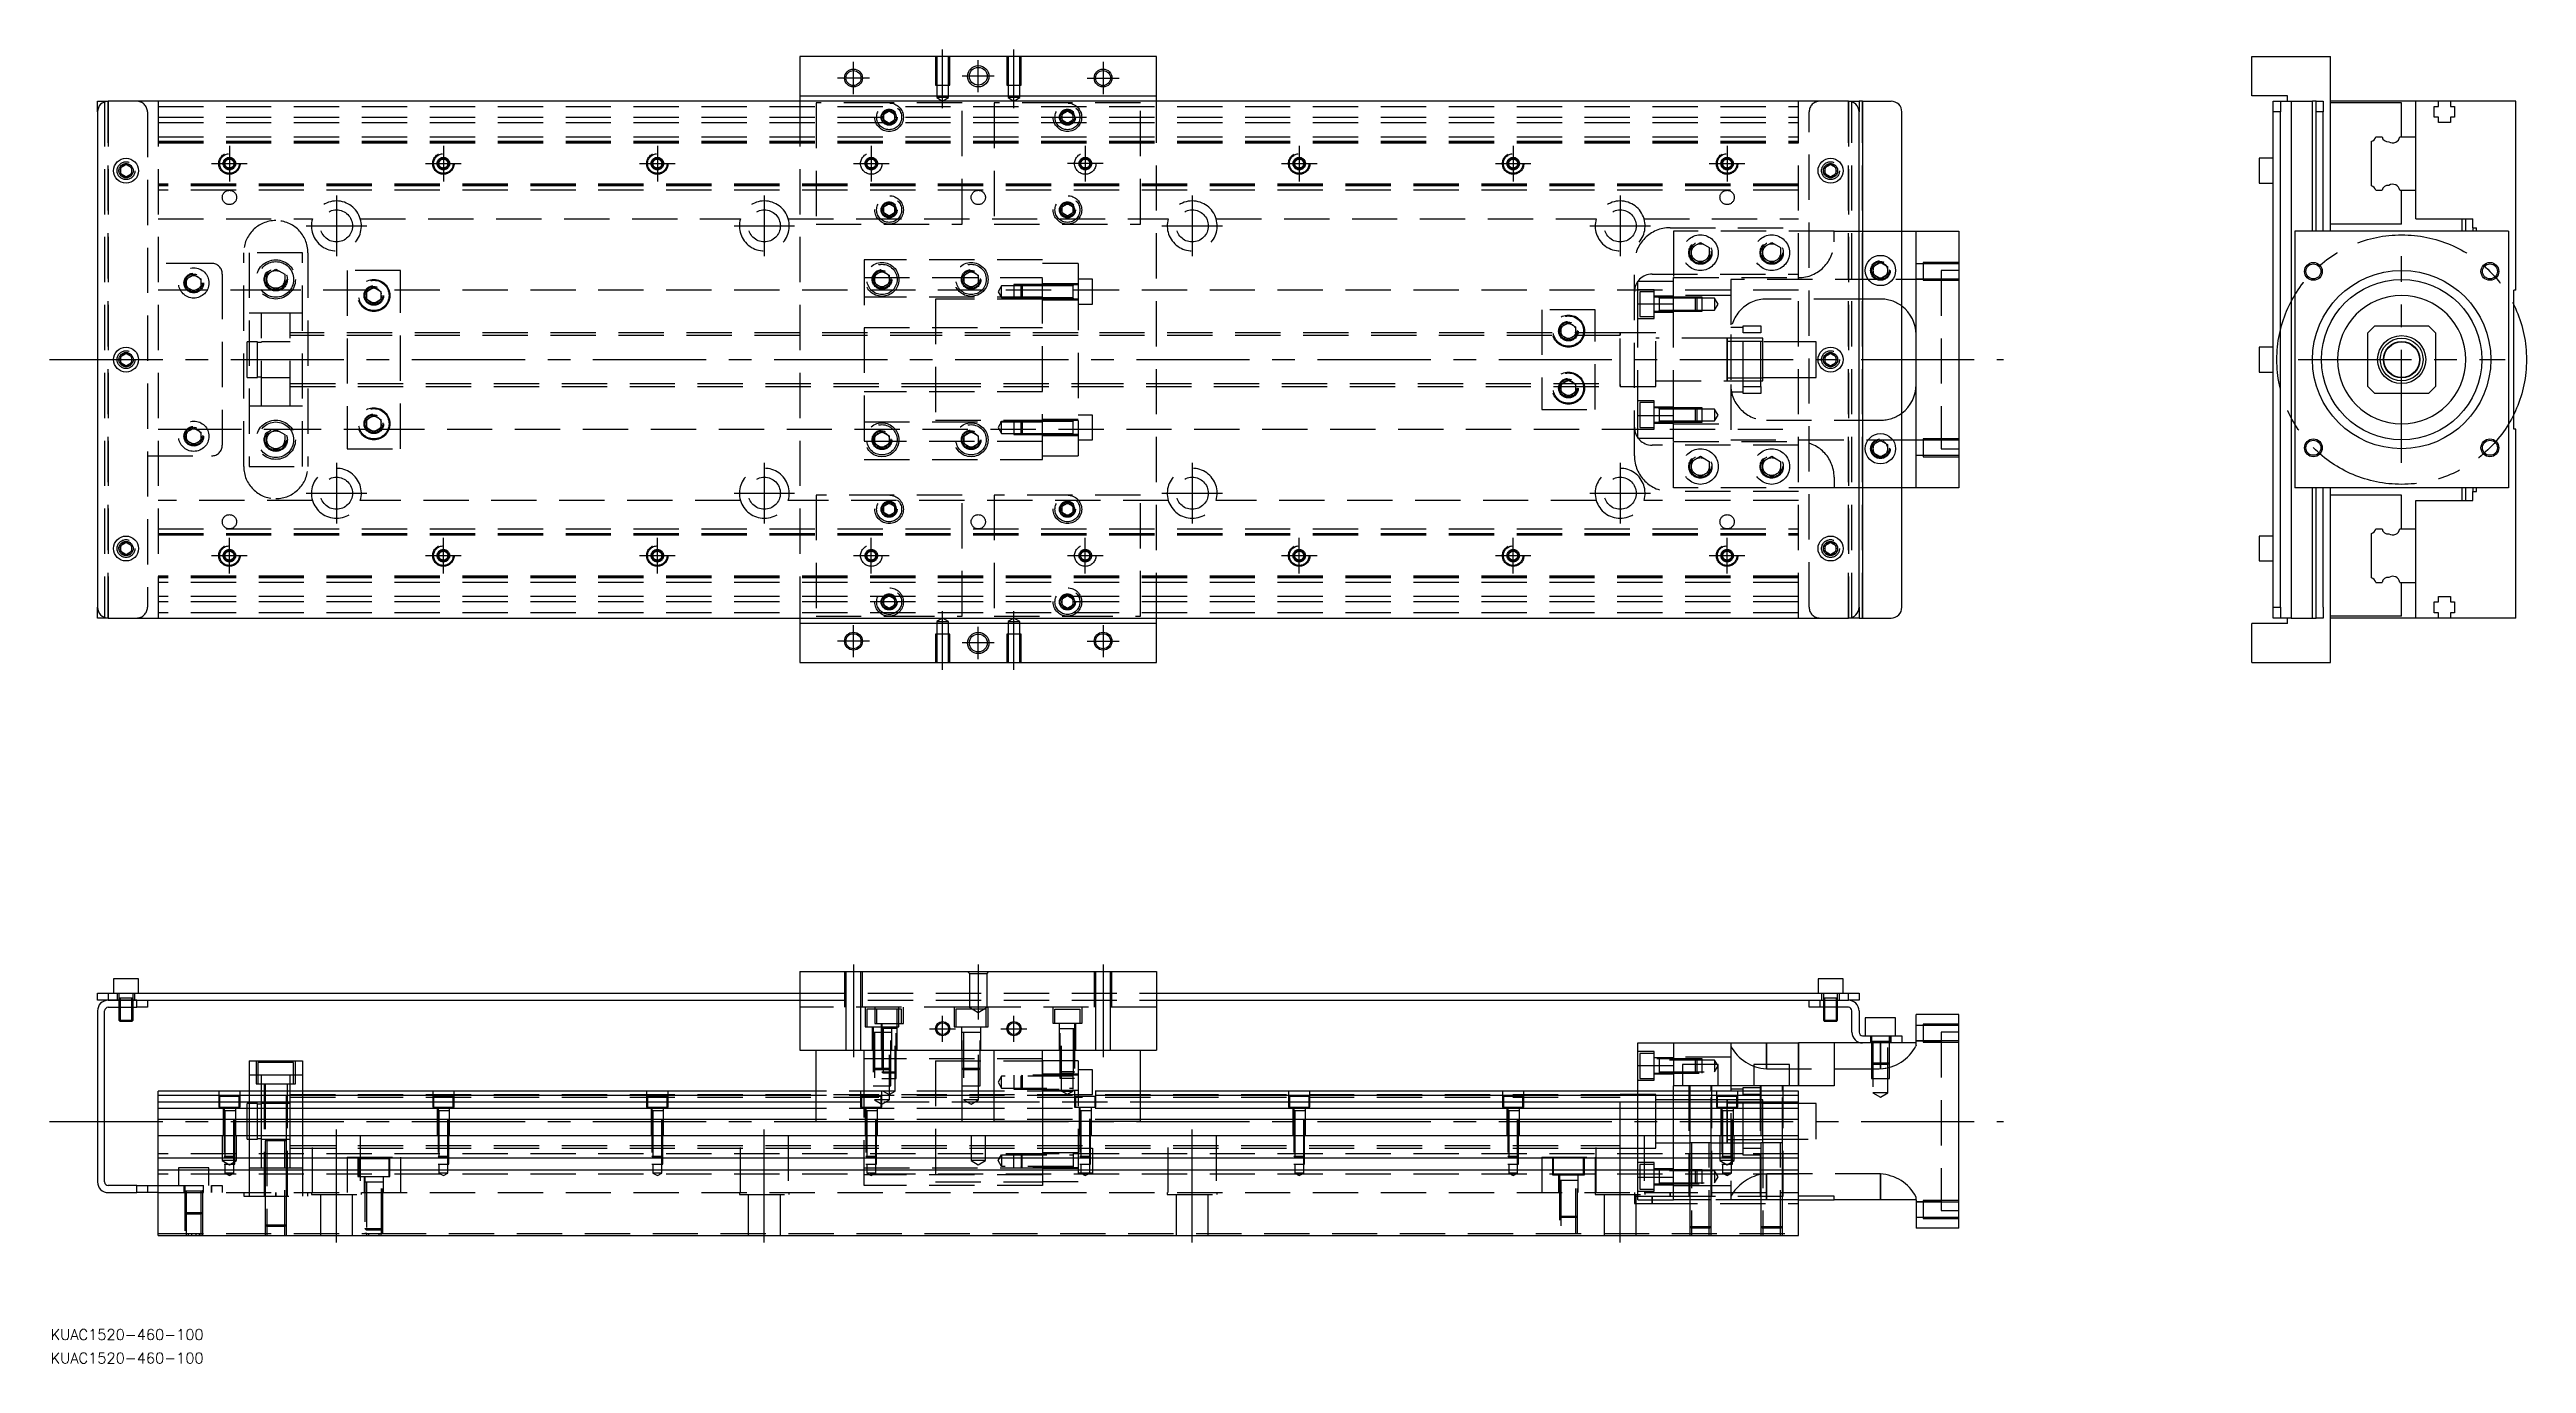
# Model space of a CAD drawing. Extents: x -13 to 681, y -282 to 87.
import ezdxf

# ---------------------------------------------------------------- set-up
doc = ezdxf.new("R2010")
doc.units = 0
doc.linetypes.add('CENTER', pattern=[50.8, 31.75, -6.35, 6.35, -6.35])
doc.linetypes.add('DASHED', pattern=[19.05, 12.7, -6.35])
doc.layers.get('0').update_dxf_attribs({"linetype": 'CONTINUOUS'})
doc.layers.add('CENTER', color=1, linetype='CENTER')
doc.styles.get("Standard").update_dxf_attribs({"font": 'txt.shx', "height": 3, "bigfont": 'bigfont.shx'})

# ---------------------------------------------------------------- blocks, each defined once
blk = doc.blocks.new('*U2')
at = {"color": 7, "linetype": 'CONTINUOUS'}
blk.add_text('KUAC1520-460-100', height=3, dxfattribs=at).set_placement((-13.17, -275.05))
blk = doc.blocks.new('*U3')
at = {"color": 7, "linetype": 'CONTINUOUS'}
blk.add_text('KUAC1520-460-100', height=3, dxfattribs=at).set_placement((-13.17, -281.65))

msp = doc.modelspace()

# ---------------------------------------------------------------- linework, layer by layer
at = {"color": 7, "linetype": 'CONTINUOUS'}
for p, q in [((197, 85), (197, 74)), ((297, 85), (197, 85)), ((297, 74), (297, 85)), ((604.16, 74), (604.16, 85)), ((604.16, 85), (626.16, 85)), ((626.16, 36), (626.16, 85)), ((0, 69.5), (0, 72.5)), ((0, 72.5), (3, 72.5)), ((0, 69.5), (0, -69.5)), ((491, 72.5), (3, 72.5)), ((197, 74), (297, 74)), ((197, 74), (197, 72.5)), ((297, 72.5), (297, 74)), ((491, 72.5), (494, 72.5)), ((494, 72.5), (494, 69.5)), ((495, 72.5), (494, 72.5)), ((494, -69.5), (494, 69.5)), ((495, 72.5), (495, -72.5)), ((495, 72.5), (503, 72.5)), ((506, -69.5), (506, 69.5)), ((614.16, 74), (604.16, 74)), ((610.16, 72.5), (612.16, 72.5)), ((610.16, 69.5), (610.16, 72.5)), ((612.16, 69.5), (610.16, 69.5)), ((610.16, -69.5), (610.16, 69.5)), ((612.16, 72.5), (615.16, 72.5)), ((612.16, 72.5), (612.16, 69.5)), ((612.16, -69.5), (612.16, 69.5)), ((614.16, 72.5), (614.16, 74)), ((615.16, 72.5), (615.16, -72.5)), ((615.16, 72.5), (621.16, 72.5)), ((621.16, 36), (621.16, 72.5)), ((622.16, 72.5), (621.16, 72.5)), ((622.16, 72.5), (624.16, 72.5)), ((622.16, 69.5), (622.16, 72.5)), ((624.16, 69.5), (622.16, 69.5)), ((622.16, 36), (622.16, 69.5)), ((624.16, 72.5), (624.16, 69.5)), ((624.16, 36), (624.16, 69.5)), ((650.16, 72.5), (626.16, 72.5)), ((646.16, 72), (626.16, 72)), ((646.16, 62.5), (646.16, 72)), ((656.46, 72.5), (650.16, 72.5)), ((650.16, 62.5), (650.16, 72.5)), ((655.31, 71), (656.46, 71)), ((655.31, 68), (655.31, 71)), ((659.86, 72.5), (656.46, 72.5)), ((656.46, 71), (656.46, 72.5)), ((659.86, 72.5), (659.86, 71)), ((678.16, 72.5), (659.86, 72.5)), ((659.86, 71), (661.01, 71)), ((661.01, 71), (661.01, 68)), ((678.16, 19.5), (678.16, 72.5)), ((656.46, 68), (655.31, 68)), ((656.46, 66.5), (656.46, 68)), ((659.86, 66.5), (656.46, 66.5)), ((659.86, 68), (659.86, 66.5)), ((661.01, 68), (659.86, 68)), ((606.16, 56.5), (606.16, 53)), ((610.16, 56.5), (606.16, 56.5)), ((637.66, 48.752272), (637.66, 61.247728)), ((638.912272, 62.5), (640.68668, 62.5)), ((645.637372, 62.5), (650.16, 62.5)), ((650.16, 47.5), (650.16, 62.5)), ((650.16, 47.5), (650.16, 62.5)), ((6.5, 53.866026), (8, 54.73205)), ((6.5, 52.133974), (6.5, 53.866026)), ((8, 51.26795), (6.5, 52.133974)), ((8, 54.73205), (9.5, 53.866026)), ((9.5, 52.133974), (8, 51.26795)), ((9.5, 53.866026), (9.5, 52.133974)), ((484.5, 53.866026), (486, 54.73205)), ((484.5, 52.133974), (484.5, 53.866026)), ((486, 51.26795), (484.5, 52.133974)), ((486, 54.73205), (487.5, 53.866026)), ((487.5, 52.133974), (486, 51.26795)), ((487.5, 53.866026), (487.5, 52.133974)), ((606.16, 53), (606.16, 49.5)), ((606.16, 49.5), (610.16, 49.5)), ((638.912272, 47.5), (640.68668, 47.5)), ((645.637372, 47.5), (650.16, 47.5)), ((646.16, 38), (646.16, 47.5)), ((650.16, 39.5), (650.16, 47.5)), ((506, 36), (510, 36)), ((510, -36), (510, 36)), ((510, 36), (522, 36)), ((522, 36), (522, -36)), ((676.16, 36), (616.16, 36)), ((616.16, 36), (616.16, -36)), ((646.16, 38), (626.16, 38)), ((650.16, 39.5), (666.16, 39.5)), ((663.16, 36), (663.16, 39.5)), ((664.16, 36), (664.16, 39.5)), ((666.16, 37), (666.16, 39.5)), ((666.16, 37), (667.16, 37)), ((666.16, 37), (666.16, 36)), ((667.16, 36), (667.16, 37)), ((676.16, 36), (676.16, -36)), ((498, 26.1547), (500, 27.309402)), ((498, 23.8453), (498, 26.1547)), ((500, 22.690598), (498, 23.8453)), ((500, 27.309402), (502, 26.1547)), ((502, 23.8453), (500, 22.690598)), ((502, 26.1547), (502, 23.8453)), ((677.66, -19.5), (677.66, 19.5)), ((678.16, 19.5), (677.66, 19.5)), ((638.66, 9.5), (636.66, 7.5)), ((636.66, -7.5), (636.66, 7.5)), ((638.66, 9.5), (653.66, 9.5)), ((655.66, 7.5), (653.66, 9.5)), ((655.66, 7.5), (655.66, -7.5)), ((6.5, 0.866026), (8, 1.73205)), ((6.5, -0.866026), (6.5, 0.866026)), ((8, 1.73205), (9.5, 0.866026)), ((9.5, 0.866026), (9.5, -0.866026)), ((484.5, 0.866026), (486, 1.73205)), ((484.5, -0.866026), (484.5, 0.866026)), ((486, 1.73205), (487.5, 0.866026)), ((487.5, 0.866026), (487.5, -0.866026)), ((606.16, 3.5), (606.16, 0)), ((610.16, 3.5), (606.16, 3.5)), ((606.16, 0), (606.16, -3.5)), ((8, -1.73205), (6.5, -0.866026)), ((9.5, -0.866026), (8, -1.73205)), ((486, -1.73205), (484.5, -0.866026)), ((487.5, -0.866026), (486, -1.73205)), ((606.16, -3.5), (610.16, -3.5)), ((636.66, -7.5), (638.66, -9.5)), ((653.66, -9.5), (638.66, -9.5)), ((653.66, -9.5), (655.66, -7.5)), ((678.16, -19.5), (677.66, -19.5)), ((678.16, -72.5), (678.16, -19.5)), ((498, -23.8453), (500, -22.690598)), ((498, -26.1547), (498, -23.8453)), ((500, -27.309402), (498, -26.1547)), ((500, -22.690598), (502, -23.8453)), ((502, -26.1547), (500, -27.309402)), ((502, -23.8453), (502, -26.1547)), ((510, -36), (506, -36)), ((522, -36), (510, -36)), ((676.16, -36), (616.16, -36)), ((621.16, -72.5), (621.16, -36)), ((622.16, -69.5), (622.16, -36)), ((624.16, -69.5), (624.16, -36)), ((626.16, -85), (626.16, -36)), ((646.16, -38), (626.16, -38)), ((646.16, -47.5), (646.16, -38)), ((650.16, -39.5), (666.16, -39.5)), ((650.16, -47.5), (650.16, -39.5)), ((663.16, -39.5), (663.16, -36)), ((664.16, -39.5), (664.16, -36)), ((666.16, -36), (666.16, -37)), ((666.16, -37), (667.16, -37)), ((666.16, -39.5), (666.16, -37)), ((667.16, -37), (667.16, -36)), ((638.912272, -47.5), (640.68668, -47.5)), ((645.637372, -47.5), (650.16, -47.5)), ((650.16, -62.5), (650.16, -47.5)), ((650.16, -62.5), (650.16, -47.5)), ((6.5, -52.133974), (8, -51.26795)), ((6.5, -53.866026), (6.5, -52.133974)), ((8, -54.73205), (6.5, -53.866026)), ((8, -51.26795), (9.5, -52.133974)), ((9.5, -53.866026), (8, -54.73205)), ((9.5, -52.133974), (9.5, -53.866026)), ((484.5, -52.133974), (486, -51.26795)), ((484.5, -53.866026), (484.5, -52.133974)), ((486, -54.73205), (484.5, -53.866026)), ((486, -51.26795), (487.5, -52.133974)), ((487.5, -53.866026), (486, -54.73205)), ((487.5, -52.133974), (487.5, -53.866026)), ((606.16, -49.5), (606.16, -53)), ((610.16, -49.5), (606.16, -49.5)), ((606.16, -53), (606.16, -56.5)), ((637.66, -61.247728), (637.66, -48.752272)), ((606.16, -56.5), (610.16, -56.5)), ((638.912272, -62.5), (640.68668, -62.5)), ((645.637372, -62.5), (650.16, -62.5)), ((646.16, -72), (646.16, -62.5)), ((650.16, -72.5), (650.16, -62.5)), ((655.31, -71), (655.31, -68)), ((655.31, -68), (656.46, -68)), ((656.46, -66.5), (659.86, -66.5)), ((656.46, -68), (656.46, -66.5)), ((659.86, -66.5), (659.86, -68)), ((659.86, -68), (661.01, -68)), ((661.01, -68), (661.01, -71)), ((0, -72.5), (0, -69.5)), ((3, -72.5), (0, -72.5)), ((3, -72.5), (491, -72.5)), ((197, -72.5), (197, -74)), ((197, -74), (197, -85)), ((297, -74), (197, -74)), ((297, -74), (297, -72.5)), ((297, -85), (297, -74)), ((494, -72.5), (491, -72.5)), ((494, -69.5), (494, -72.5)), ((494, -72.5), (495, -72.5)), ((495, -72.5), (503, -72.5)), ((604.16, -85), (604.16, -74)), ((614.16, -74), (604.16, -74)), ((610.16, -69.5), (612.16, -69.5)), ((610.16, -72.5), (610.16, -69.5)), ((612.16, -72.5), (610.16, -72.5)), ((612.16, -69.5), (612.16, -72.5)), ((615.16, -72.5), (612.16, -72.5)), ((614.16, -74), (614.16, -72.5)), ((615.16, -72.5), (621.16, -72.5)), ((621.16, -72.5), (622.16, -72.5)), ((622.16, -72.5), (622.16, -69.5)), ((624.16, -72.5), (622.16, -72.5)), ((624.16, -69.5), (624.16, -72.5)), ((646.16, -72), (626.16, -72)), ((650.16, -72.5), (626.16, -72.5)), ((656.46, -72.5), (650.16, -72.5)), ((656.46, -71), (655.31, -71)), ((656.46, -72.5), (656.46, -71)), ((659.86, -72.5), (656.46, -72.5)), ((661.01, -71), (659.86, -71)), ((659.86, -71), (659.86, -72.5)), ((678.16, -72.5), (659.86, -72.5)), ((197, -85), (297, -85)), ((604.16, -85), (626.16, -85)), ((197, -171.72), (197, -193.72)), ((197, -171.72), (297, -171.72)), ((297, -171.72), (297, -193.72)), ((0, -179.72), (0, -177.72)), ((0, -177.72), (3, -177.72)), ((3, -179.72), (0, -179.72)), ((3, -177.72), (3, -179.72)), ((3, -177.72), (197, -177.72)), ((3, -179.72), (11, -179.72)), ((11, -179.72), (3, -179.72)), ((11.5, -173.72), (4.5, -173.72)), ((4.5, -173.72), (4.5, -177.72)), ((11, -179.72), (197, -179.72)), ((11, -181.72), (11, -179.72)), ((11.5, -177.72), (11.5, -173.72)), ((14, -179.72), (14, -181.72)), ((297, -177.72), (491, -177.72)), ((297, -179.72), (483, -179.72)), ((480, -181.72), (480, -179.72)), ((489.5, -173.72), (482.5, -173.72)), ((482.5, -173.72), (482.5, -177.72)), ((483, -179.72), (483, -181.72)), ((483, -179.72), (491, -179.72)), ((483, -179.72), (491, -179.72)), ((489.5, -177.72), (489.5, -173.72)), ((491, -179.72), (491, -177.72)), ((491, -177.72), (494, -177.72)), ((494, -179.72), (491, -179.72)), ((494, -177.72), (494, -179.72)), ((0, -182.72), (0, -230.72)), ((2, -230.72), (2, -182.72)), ((3, -181.72), (11, -181.72)), ((6, -181.72), (6, -185.37)), ((6, -185.37), (10, -185.37)), ((6, -185.37), (6.35, -185.72)), ((6.35, -181.72), (6.35, -185.72)), ((9.65, -185.72), (6.35, -185.72)), ((9.65, -185.72), (9.65, -181.72)), ((9.65, -185.72), (10, -185.37)), ((10, -185.37), (10, -181.72)), ((14, -181.72), (11, -181.72)), ((483, -181.72), (480, -181.72)), ((491, -181.72), (483, -181.72)), ((484, -181.72), (484, -185.37)), ((484, -185.37), (488, -185.37)), ((484, -185.37), (484.35, -185.72)), ((484.35, -181.72), (484.35, -185.72)), ((487.65, -185.72), (484.35, -185.72)), ((487.65, -185.72), (487.65, -181.72)), ((487.65, -185.72), (488, -185.37)), ((488, -185.37), (488, -181.72)), ((492, -188.72), (492, -182.72)), ((494, -182.72), (494, -188.72)), ((504.25, -184.72), (495.75, -184.72)), ((495.75, -184.72), (495.75, -189.72)), ((504.25, -189.72), (504.25, -184.72)), ((510, -191.72), (510, -183.72)), ((522, -183.72), (510, -183.72)), ((522, -243.72), (522, -183.72)), ((197, -193.72), (297, -193.72)), ((201.5, -213.72), (201.5, -193.72)), ((242.5, -213.72), (242.5, -193.72)), ((251.5, -213.72), (251.5, -193.72)), ((292.5, -213.72), (292.5, -193.72)), ((432, -191.72), (442, -191.72)), ((432, -198.067524), (432, -191.72)), ((442, -191.72), (442, -203.72)), ((442, -191.72), (477, -191.72)), ((477, -203.72), (477, -191.72)), ((487, -191.72), (477, -191.72)), ((495, -191.72), (487, -191.72)), ((487, -191.72), (487, -203.72)), ((495, -189.72), (503, -189.72)), ((503, -191.72), (495, -191.72)), ((503, -191.72), (503, -189.72)), ((503, -189.72), (506, -189.72)), ((506, -191.72), (503, -191.72)), ((506, -189.72), (506, -191.72)), ((510, -191.72), (506, -191.72)), ((42.5, -196.72), (42.5, -205.22)), ((42.5, -196.72), (57.5, -196.72)), ((57.5, -196.72), (57.5, -205.22)), ((432, -198.067524), (442, -198.067524)), ((432, -205.22), (432, -198.067524)), ((454.5, -197.72), (444.5, -197.72)), ((444.5, -197.72), (444.5, -203.72)), ((454.5, -203.72), (454.5, -197.72)), ((474.5, -197.72), (464.5, -197.72)), ((464.5, -197.72), (464.5, -203.72)), ((474.5, -203.72), (474.5, -197.72)), ((201.5, -205.22), (17, -205.22)), ((17, -245.72), (17, -205.22)), ((201.5, -206.472272), (17, -206.472272)), ((17, -208.24668), (201.5, -208.24668)), ((251.5, -205.22), (242.5, -205.22)), ((251.5, -206.472272), (242.5, -206.472272)), ((242.5, -208.24668), (251.5, -208.24668)), ((477, -205.22), (292.5, -205.22)), ((477, -206.472272), (292.5, -206.472272)), ((292.5, -208.24668), (477, -208.24668)), ((442, -205.22), (442, -203.72)), ((487, -203.72), (442, -203.72)), ((457, -213.72), (457, -207.719994)), ((457, -219.720006), (457, -207.719994)), ((477, -245.72), (477, -205.22)), ((201.5, -210.143076), (17, -210.143076)), ((201.5, -213.197372), (17, -213.197372)), ((201.5, -213.72), (242.5, -213.72)), ((251.5, -210.143076), (242.5, -210.143076)), ((251.5, -213.197372), (242.5, -213.197372)), ((292.5, -213.72), (251.5, -213.72)), ((477, -210.143076), (292.5, -210.143076)), ((477, -213.197372), (292.5, -213.197372)), ((457, -208.595), (457, -209.72)), ((458, -208.595), (457, -208.595)), ((457, -210.719788), (457, -218.845)), ((459.75, -208.595), (458, -208.595)), ((461.5, -208.595), (459.75, -208.595)), ((466.5, -208.595), (461.5, -208.595)), ((467, -208.595), (466.5, -208.595)), ((17, -217.72), (477, -217.72)), ((457, -219.720006), (457, -218.845)), ((457, -218.845), (467, -218.845)), ((472.500006, -219.72), (466.499994, -219.72)), ((472.500006, -219.72), (466.499994, -219.72)), ((477, -224.02), (17, -224.02)), ((477, -227.42), (17, -227.42)), ((11, -231.72), (3, -231.72)), ((3, -233.72), (11, -233.72)), ((11, -233.72), (11, -231.72)), ((11, -231.72), (14, -231.72)), ((14, -233.72), (11, -233.72)), ((14, -231.72), (14, -233.72)), ((14, -231.72), (17, -231.72)), ((17, -233.72), (14, -233.72)), ((487, -234.72), (477, -234.72)), ((477, -235.72), (487, -235.72)), ((487, -235.72), (487, -234.72)), ((510, -235.72), (487, -235.72)), ((510, -235.72), (510, -243.72)), ((17, -245.72), (477, -245.72)), ((522, -243.72), (510, -243.72))]:
    msp.add_line(p, q, dxfattribs=at)
at = {"color": 3, "linetype": 'DASHED'}
for p, q in [((235.000006, 85), (235.000006, 77)), ((235.35, 85), (235.35, 77)), ((238.65, 77), (238.65, 85)), ((238.999994, 77), (238.999994, 85)), ((255.000006, 85), (255.000006, 77)), ((255.35, 85), (255.35, 77)), ((258.65, 77), (258.65, 85)), ((258.999994, 77), (258.999994, 85)), ((235.000006, 77), (238.999994, 77)), ((235.35, 77), (235.35, 73.5)), ((238.65, 73.5), (238.65, 77)), ((255.000006, 77), (258.999994, 77)), ((255.35, 77), (255.35, 73.5)), ((258.65, 73.5), (258.65, 77)), ((2, 72.5), (2, -72.5)), ((3, 72.5), (3, -72.5)), ((3, -72.5), (3, 72.5)), ((3, 72.5), (3, -72.5)), ((3, -72.5), (3, 72.5)), ((14, 69.5), (14, -69.5)), ((17, 72.5), (17, -72.5)), ((17, 71), (477, 71)), ((197, 72.5), (197, -72.5)), ((201.5, 72), (201.5, 38)), ((222, 72), (201.5, 72)), ((220.5, 68.866026), (222, 69.73205)), ((242.5, 72), (222, 72)), ((222, 69.73205), (223.5, 68.866026)), ((238.65, 73.5), (235.35, 73.5)), ((235.35, 73.5), (237, 72.547372)), ((237, 72.547372), (238.65, 73.5)), ((242.5, 38), (242.5, 72)), ((272, 72), (251.5, 72)), ((251.5, 72), (251.5, 38)), ((258.65, 73.5), (255.35, 73.5)), ((255.35, 73.5), (257, 72.547372)), ((257, 72.547372), (258.65, 73.5)), ((270.5, 68.866026), (272, 69.73205)), ((292.5, 72), (272, 72)), ((272, 69.73205), (273.5, 68.866026)), ((292.5, 38), (292.5, 72)), ((297, -72.5), (297, 72.5)), ((477, -72.5), (477, 72.5)), ((480, -69.5), (480, 69.5)), ((491, -72.5), (491, 72.5)), ((491, 72.5), (491, -72.5)), ((492, -72.5), (492, 72.5)), ((495, -72.5), (495, 72.5)), ((17, 68), (477, 68)), ((17, 66.5), (477, 66.5)), ((220, 68), (220.023172, 68.30356)), ((220.5, 67.133974), (220.5, 68.866026)), ((222, 66.26795), (220.5, 67.133974)), ((223.5, 67.133974), (222, 66.26795)), ((223.5, 68.866026), (223.5, 67.133974)), ((270.5, 67.133974), (270.5, 68.866026)), ((272, 66.26795), (270.5, 67.133974)), ((273.5, 67.133974), (272, 66.26795)), ((273.5, 68.866026), (273.5, 67.133974)), ((273.973226, 68.326156), (274, 68)), ((17, 62.5), (477, 62.5)), ((17, 61.247728), (477, 61.247728)), ((17, 61.1147), (477, 61.1147)), ((17, 61.1), (477, 61.1)), ((17, 60.8), (477, 60.8)), ((35.75, 55.721688), (37, 56.443376)), ((35.75, 54.278312), (35.75, 55.721688)), ((37, 56.443376), (38.25, 55.721688)), ((38.25, 55.721688), (38.25, 54.278312)), ((95.75, 55.721688), (97, 56.443376)), ((95.75, 54.278312), (95.75, 55.721688)), ((97, 56.443376), (98.25, 55.721688)), ((98.25, 55.721688), (98.25, 54.278312)), ((155.75, 55.721688), (157, 56.443376)), ((155.75, 54.278312), (155.75, 55.721688)), ((157, 56.443376), (158.25, 55.721688)), ((158.25, 55.721688), (158.25, 54.278312)), ((335.75, 55.721688), (337, 56.443376)), ((335.75, 54.278312), (335.75, 55.721688)), ((337, 56.443376), (338.25, 55.721688)), ((338.25, 55.721688), (338.25, 54.278312)), ((395.75, 55.721688), (397, 56.443376)), ((395.75, 54.278312), (395.75, 55.721688)), ((397, 56.443376), (398.25, 55.721688)), ((398.25, 55.721688), (398.25, 54.278312)), ((455.75, 55.721688), (457, 56.443376)), ((455.75, 54.278312), (455.75, 55.721688)), ((457, 56.443376), (458.25, 55.721688)), ((458.25, 55.721688), (458.25, 54.278312)), ((9.973226, 53.326156), (10, 53)), ((477, 49.2), (17, 49.2)), ((477, 48.9), (17, 48.9)), ((477, 48.8853), (17, 48.8853)), ((477, 48.752272), (17, 48.752272)), ((35.5, 55), (35.52041, 55.24661)), ((37, 53.556624), (35.75, 54.278312)), ((38.25, 54.278312), (37, 53.556624)), ((95.5, 55), (95.52041, 55.24661)), ((97, 53.556624), (95.75, 54.278312)), ((98.25, 54.278312), (97, 53.556624)), ((157, 53.556624), (155.75, 54.278312)), ((158.25, 54.278312), (157, 53.556624)), ((158.477374, 55.25955), (158.5, 55)), ((335.5, 55), (335.52041, 55.24661)), ((337, 53.556624), (335.75, 54.278312)), ((338.25, 54.278312), (337, 53.556624)), ((397, 53.556624), (395.75, 54.278312)), ((398.25, 54.278312), (397, 53.556624)), ((398.477374, 55.25955), (398.5, 55)), ((457, 53.556624), (455.75, 54.278312)), ((458.25, 54.278312), (457, 53.556624)), ((458.477374, 55.25955), (458.5, 55)), ((484, 53), (484.030168, 53.346066)), ((477, 47.5), (17, 47.5)), ((220.5, 42.866026), (222, 43.73205)), ((220.5, 41.133974), (220.5, 42.866026)), ((222, 43.73205), (223.5, 42.866026)), ((223.5, 42.866026), (223.5, 41.133974)), ((223.973226, 42.326156), (224, 42)), ((270.5, 42.866026), (272, 43.73205)), ((270.5, 41.133974), (270.5, 42.866026)), ((272, 43.73205), (273.5, 42.866026)), ((273.5, 42.866026), (273.5, 41.133974)), ((273.973226, 42.326156), (274, 42)), ((17, 39.5), (60.291796, 39.5)), ((73.708204, 39.5), (180.291796, 39.5)), ((193.708204, 39.5), (300.291796, 39.5)), ((201.5, 38), (242.5, 38)), ((222, 40.26795), (220.5, 41.133974)), ((223.5, 41.133974), (222, 40.26795)), ((251.5, 38), (292.5, 38)), ((272, 40.26795), (270.5, 41.133974)), ((273.5, 41.133974), (272, 40.26795)), ((313.708204, 39.5), (420.291796, 39.5)), ((433.708204, 39.5), (477, 39.5)), ((441, 37), (477, 37)), ((442, 36), (442, 23)), ((487, 36), (442, 36)), ((487, 33), (487, 36)), ((487, 36), (494, 36)), ((494, 36), (506, 36)), ((41, -30), (41, 30)), ((57.5, 30), (42.5, 30)), ((42.5, 30), (42.5, -30)), ((57.5, -30), (57.5, 30)), ((59, 30), (59, -30)), ((215, 28), (215, -28)), ((265, 28), (215, 28)), ((265, -28), (265, 28)), ((447, 31.443376), (449.5, 32.886752)), ((447, 28.556624), (447, 31.443376)), ((449.5, 27.113248), (447, 28.556624)), ((449.5, 32.886752), (452, 31.443376)), ((452, 28.556624), (449.5, 27.113248)), ((452, 31.443376), (452, 28.556624)), ((452.477798, 30.364306), (452.5, 30)), ((466.5, 30), (466.520026, 30.346056)), ((467, 31.443376), (469.5, 32.886752)), ((467, 28.556624), (467, 31.443376)), ((469.5, 27.113248), (467, 28.556624)), ((469.5, 32.886752), (472, 31.443376)), ((472, 28.556624), (469.5, 27.113248)), ((472, 31.443376), (472, 28.556624)), ((32, 27), (14, 27)), ((24.5, 21.5), (24.534018, 21.911016)), ((25, 22.6547), (27, 23.809402)), ((25, 20.3453), (25, 22.6547)), ((27, 23.809402), (29, 22.6547)), ((29, 22.6547), (29, 20.3453)), ((35, 24), (35, -24)), ((47, 22.5), (47.020026, 22.846056)), ((47.5, 23.943376), (50, 25.386752)), ((47.5, 21.056624), (47.5, 23.943376)), ((50, 19.613248), (47.5, 21.056624)), ((50, 25.386752), (52.5, 23.943376)), ((52.5, 21.056624), (50, 19.613248)), ((52.5, 23.943376), (52.5, 21.056624)), ((70, 25), (70, -25)), ((85, 25), (70, 25)), ((85, -25), (85, 25)), ((215, 23), (265, 23)), ((218, 23.6547), (220, 24.809402)), ((218, 21.3453), (218, 23.6547)), ((220, 20.190598), (218, 21.3453)), ((220, 24.809402), (222, 23.6547)), ((222, 21.3453), (220, 20.190598)), ((222, 23.6547), (222, 21.3453)), ((222.483582, 22.786038), (222.5, 22.5)), ((243, 23.6547), (245, 24.809402)), ((243, 21.3453), (243, 23.6547)), ((245, 20.190598), (243, 21.3453)), ((245, 24.809402), (247, 23.6547)), ((247, 21.3453), (245, 20.190598)), ((247, 23.6547), (247, 21.3453)), ((247.483582, 22.786038), (247.5, 22.5)), ((257, 21.052554), (257, 17.052564)), ((259.35, 21.052554), (257, 21.052554)), ((259.35, 21.052558), (259, 20.702558)), ((259.35, 21.052558), (259.35, 17.052558)), ((265, 21.052556), (259.35, 21.052558)), ((265, 21.052554), (259.35, 21.052554)), ((275, 27), (265, 27)), ((275, 21.302558), (265, 21.302558)), ((273.605, 21.052558), (265, 21.052556)), ((275, 20.976176), (265, 20.976176)), ((275, 21.052558), (273.595, 21.052558)), ((273.6, 17.052554), (273.6, 21.052564)), ((273.6, 17.052554), (273.6, 21.052564)), ((273.6, 20.702558), (273.6, 21.052564)), ((273.6, 20.836098), (273.6, 21.052558)), ((273.6, 21.052558), (273.6, 20.835892)), ((275, 27), (275, 20.976176)), ((279, 22.552558), (275, 22.552558)), ((275, 20.976176), (275, -20.976176)), ((279, 15.552558), (279, 22.552558)), ((431, -27), (431, 27)), ((432, 15.652476), (432, 22)), ((432, 22), (442, 22)), ((436, 24), (477, 24)), ((442, 15.652476), (442, 23)), ((442, 23), (477, 23)), ((442, 15.652476), (442, 22)), ((458, 22.5), (458, 7)), ((500, 22.5), (458, 22.5)), ((517, 22.5), (500, 22.5)), ((502.483582, 25.286038), (502.5, 25)), ((512, 26.848738), (510, 26.848738)), ((510, 22.648738), (512, 22.648738)), ((512, 27.248732), (512, 22.248742)), ((522, 27.248732), (512, 27.248732)), ((522, 26.848738), (512, 26.848738)), ((512, 22.648738), (522, 22.648738)), ((512, 22.248742), (522, 22.248742)), ((517, 25), (517, -25)), ((522, 25), (517, 25)), ((26.359688, 19.5), (17, 19.5)), ((27, 19.190598), (25, 20.3453)), ((29, 20.3453), (27, 19.190598)), ((50, 19.5), (27.640312, 19.5)), ((76.030306, 19.5), (50, 19.5)), ((75, 18), (75.034018, 18.411016)), ((75.5, 19.1547), (77.5, 20.309402)), ((75.5, 16.8453), (75.5, 19.1547)), ((77.5, 15.690598), (75.5, 16.8453)), ((77.5, 20.309402), (79.5, 19.1547)), ((79.5, 16.8453), (77.5, 15.690598)), ((477, 19.5), (78.969694, 19.5)), ((79.5, 19.1547), (79.5, 16.8453)), ((265, 17.5), (215, 17.5)), ((235, 17), (235, -17)), ((265, 17), (235, 17)), ((253.5, 20.702558), (252.547372, 19.052558)), ((252.547372, 19.052558), (253.5, 17.402558)), ((253.5, 17.402558), (253.5, 20.702558)), ((257, 20.702558), (253.5, 20.702558)), ((253.5, 17.402558), (257, 17.402558)), ((259, 20.702558), (257, 20.702558)), ((257, 17.402558), (259, 17.402558)), ((257, 17.052564), (259.35, 17.052564)), ((259, 17.402558), (259, 20.702558)), ((265, 20.702558), (259, 20.702558)), ((265, 20.702558), (259, 20.702558)), ((259, 17.402558), (265, 17.402558)), ((259, 17.402558), (259.35, 17.052558)), ((259, 17.402558), (265, 17.402558)), ((259.35, 17.052564), (265, 17.052564)), ((259.35, 17.052558), (265, 17.052562)), ((273.6, 20.702558), (265, 20.702558)), ((265, 17.402558), (273.6, 17.402558)), ((265, 17.052562), (273.605, 17.052558)), ((265, 16.802558), (275, 16.802558)), ((273.595, 17.052558), (275, 17.052558)), ((273.6, 17.052554), (273.6, 17.402558)), ((273.6, 17.269268), (273.6, 17.052558)), ((273.6, 17.052558), (273.6, 17.26902)), ((275, 15.552558), (279, 15.552558)), ((420, 14), (405, 14)), ((405, 14), (405, -14)), ((420, -14), (420, 14)), ((436.5, 19.55635), (432, 19.55635)), ((432, -15.652476), (432, 15.652476)), ((432, 15.652476), (442, 15.652476)), ((432.5, 19.05635), (432.5, 12.05635)), ((436.5, 19.05635), (432.5, 19.05635)), ((436.5, 11.55635), (436.5, 19.55635)), ((442, 17.80635), (436.5, 17.80635)), ((437.905, 17.55635), (436.5, 17.55635)), ((442, 17.556346), (437.895, 17.55635)), ((437.9, 17.556354), (437.9, 13.556344)), ((437.9, 17.556354), (437.9, 13.556344)), ((437.9, 17.55635), (437.9, 17.339888)), ((437.9, 17.33964), (437.9, 17.55635)), ((442, 17.20635), (437.9, 17.20635)), ((437.9, 13.90635), (442, 13.90635)), ((458, 18), (442, 18)), ((458, 18), (442, 18)), ((448.15, 17.55635), (442, 17.556346)), ((448.15, 17.556344), (442, 17.556344)), ((448.5, 17.20635), (442, 17.20635)), ((448.5, 17.20635), (442, 17.20635)), ((442, -15.652476), (442, 15.652476)), ((442, -15.652476), (442, 15.652476)), ((442, 13.90635), (448.5, 13.90635)), ((442, 13.90635), (448.5, 13.90635)), ((448.15, 13.55635), (448.15, 17.55635)), ((448.5, 17.20635), (448.15, 17.55635)), ((450, 17.556344), (448.15, 17.556344)), ((448.15, 13.55635), (448.5, 13.90635)), ((448.5, 17.20635), (448.5, 13.90635)), ((450, 17.20635), (448.5, 17.20635)), ((448.5, 13.90635), (450, 13.90635)), ((450, 13.556354), (450, 17.556344)), ((453.5, 17.20635), (450, 17.20635)), ((450, 13.90635), (453.5, 13.90635)), ((453.5, 17.20635), (453.5, 13.90635)), ((454.452628, 15.55635), (453.5, 17.20635)), ((453.5, 13.90635), (454.452628, 15.55635)), ((494, 17), (468, 17)), ((500, 17), (494, 17)), ((46, 13), (42.5, 13)), ((46, -13), (46, 13)), ((54, 13), (46, 13)), ((54, 13), (46, 13)), ((54, -13), (54, 13)), ((57.5, 13), (54, 13)), ((235, 7.5), (54, 7.5)), ((215, 9), (265, 9)), ((275, 7.5), (235, 7.5)), ((275, 7.499994), (235, 7.499994)), ((427.005, 7.5), (275, 7.5)), ((410.5, 9.1547), (412.5, 10.309402)), ((410.5, 6.8453), (410.5, 9.1547)), ((412.5, 10.309402), (414.5, 9.1547)), ((414.5, 9.1547), (414.5, 6.8453)), ((414.983582, 8.286038), (415, 8)), ((432, 7.5), (426.995, 7.5)), ((427, -7.500006), (427, 7.500006)), ((427, 6.75), (427, 7.500006)), ((427, 6.951128), (427, 7.5)), ((427, 7.5), (427, 6.951128)), ((427, -6.951128), (427, 6.951128)), ((432, 11.55635), (436.5, 11.55635)), ((437, 7.5), (432, 7.5)), ((437, 7.5), (432, 7.5)), ((432.5, 12.05635), (436.5, 12.05635)), ((436.5, 13.55635), (437.905, 13.55635)), ((436.5, 13.30635), (442, 13.30635)), ((437, -7.5), (437, 7.5)), ((437, -7.5), (437, 7.5)), ((437.895, 13.55635), (442, 13.556352)), ((437.9, 13.55635), (437.9, 13.773016)), ((437.9, 13.77281), (437.9, 13.55635)), ((442, 13.556354), (448.15, 13.556354)), ((442, 13.556352), (448.15, 13.55635)), ((448.15, 13.556354), (450, 13.556354)), ((461.5, 9), (458, 9)), ((458, 7), (458, -7)), ((461.5, 9.5), (466.5, 9.5)), ((461.5, 7.5), (461.5, 9.5)), ((461.5, -7.5), (461.5, 7.5)), ((466.5, 7.5), (461.5, 7.5)), ((466.5, 9.5), (466.5, 7.5)), ((466.5, -7.5), (466.5, 7.5)), ((9.973226, 0.326156), (10, 0)), ((42, -5), (42, 5)), ((44.85, 5), (42, 5)), ((44.85, -5), (44.85, 5)), ((46, 4.8), (44.85, 4.8)), ((54, 5), (46, 5)), ((54, 5), (46, 5)), ((235, 6.75), (54, 6.75)), ((275, 6.75), (235, 6.75)), ((275, 6.75), (235, 6.75)), ((427, 6.75), (275, 6.75)), ((412.5, 5.690598), (410.5, 6.8453)), ((414.5, 6.8453), (412.5, 5.690598)), ((427, -6.75), (427, 6.75)), ((457.005, 6), (437, 6)), ((456.995, 6), (437, 6)), ((466.5, 6), (456.995, 6)), ((457.005, 6), (456.995, 6)), ((457, -6.000006), (457, 6.000006)), ((457, 5.125), (457, 6.000006)), ((457, 5.325034), (457, 6)), ((457, 6), (457, -5.999164)), ((457, 5.125), (457, -5.125)), ((467, 5.125), (457, 5.125)), ((466.5, 6), (457.005, 6)), ((467, 6), (466.5, 6)), ((467, -6), (467, 6)), ((480, 5), (467, 5)), ((482, 5), (480, 5)), ((482, -5), (482, 5)), ((484, 0), (484.023172, 0.30356)), ((42, -5), (44.85, -5)), ((44.85, -4.8), (46, -4.8)), ((46, -5), (54, -5)), ((46, -5), (54, -5)), ((54, -6.75), (235, -6.75)), ((235, -6.75), (275, -6.75)), ((235, -6.75), (275, -6.75)), ((275, -6.75), (427, -6.75)), ((410.5, -6.8453), (412.5, -5.690598)), ((410.5, -9.1547), (410.5, -6.8453)), ((412.5, -5.690598), (414.5, -6.8453)), ((414.5, -6.8453), (414.5, -9.1547)), ((427, -7.500006), (427, -6.75)), ((437, -6), (457.005, -6)), ((437, -6), (456.995, -6)), ((456.995, -6), (466.5, -6)), ((456.995, -6), (457.005, -6)), ((457, -6.000006), (457, -5.125)), ((457, -5.125), (467, -5.125)), ((457, -6), (457, -5.325218)), ((457, -5.999164), (457, -6)), ((457.005, -6), (466.5, -6)), ((466.5, -6), (467, -6)), ((467, -5), (480, -5)), ((480, -5), (482, -5)), ((42.5, -13), (46, -13)), ((46, -13), (54, -13)), ((46, -13), (54, -13)), ((54, -7.5), (235, -7.5)), ((54, -13), (57.5, -13)), ((265, -9), (215, -9)), ((235, -7.499994), (275, -7.499994)), ((235, -7.5), (275, -7.5)), ((275, -7.5), (427.005, -7.5)), ((410, -8), (410.018502, -7.696412)), ((412.5, -10.309402), (410.5, -9.1547)), ((414.5, -9.1547), (412.5, -10.309402)), ((426.995, -7.5), (432, -7.5)), ((427, -7.5), (427, -6.951128)), ((427, -6.951128), (427, -7.5)), ((432, -7.5), (437, -7.5)), ((432, -7.5), (437, -7.5)), ((436.5, -11.55635), (432, -11.55635)), ((432.5, -12.05635), (432.5, -19.05635)), ((436.5, -12.05635), (432.5, -12.05635)), ((436.5, -19.55635), (436.5, -11.55635)), ((442, -13.30635), (436.5, -13.30635)), ((437.905, -13.55635), (436.5, -13.55635)), ((442, -13.556352), (437.895, -13.55635)), ((437.9, -13.556344), (437.9, -17.556354)), ((437.9, -13.556344), (437.9, -17.556354)), ((437.9, -13.55635), (437.9, -13.77281)), ((437.9, -13.773058), (437.9, -13.55635)), ((448.15, -13.55635), (442, -13.556352)), ((448.15, -13.556352), (442, -13.556354)), ((448.15, -17.55635), (448.15, -13.55635)), ((448.5, -13.90635), (448.15, -13.55635)), ((450, -13.556354), (448.15, -13.556352)), ((450, -17.556344), (450, -13.556354)), ((458, -7), (458, -22.5)), ((458, -9), (461.5, -9)), ((461.5, -7.5), (466.5, -7.5)), ((461.5, -9.5), (461.5, -7.5)), ((466.5, -9.5), (461.5, -9.5)), ((466.5, -7.5), (466.5, -9.5)), ((17, -19.5), (26.359688, -19.5)), ((25, -20.3453), (27, -19.190598)), ((25, -22.6547), (25, -20.3453)), ((27, -19.190598), (29, -20.3453)), ((27.640312, -19.5), (50, -19.5)), ((29, -20.3453), (29, -22.6547)), ((47.5, -21.056624), (50, -19.613248)), ((50, -19.5), (76.030306, -19.5)), ((50, -19.613248), (52.5, -21.056624)), ((75.5, -16.8453), (77.5, -15.690598)), ((75.5, -19.1547), (75.5, -16.8453)), ((77.5, -20.309402), (75.5, -19.1547)), ((77.5, -15.690598), (79.5, -16.8453)), ((79.5, -19.1547), (77.5, -20.309402)), ((78.969694, -19.5), (477, -19.5)), ((79.5, -16.8453), (79.5, -19.1547)), ((79.983582, -17.713962), (80, -18)), ((215, -17.5), (265, -17.5)), ((218, -21.3453), (220, -20.190598)), ((220, -20.190598), (222, -21.3453)), ((235, -17), (265, -17)), ((243, -21.3453), (245, -20.190598)), ((245, -20.190598), (247, -21.3453)), ((253.5, -17.402558), (252.547372, -19.052558)), ((252.547372, -19.052558), (253.5, -20.702558)), ((253.5, -20.702558), (253.5, -17.402558)), ((257, -17.402558), (253.5, -17.402558)), ((253.5, -20.702558), (257, -20.702558)), ((257, -17.052564), (257, -21.052554)), ((259.35, -17.052564), (257, -17.052564)), ((259, -17.402558), (257, -17.402558)), ((257, -20.702558), (259, -20.702558)), ((259.35, -17.052558), (259, -17.402558)), ((259, -20.702558), (259, -17.402558)), ((265, -17.402558), (259, -17.402558)), ((265, -17.402558), (259, -17.402558)), ((259, -20.702558), (265, -20.702558)), ((259, -20.702558), (259.35, -21.052558)), ((259, -20.702558), (265, -20.702558)), ((259.35, -17.052558), (259.35, -21.052558)), ((265, -17.052562), (259.35, -17.052558)), ((265, -17.052564), (259.35, -17.052564)), ((275, -16.802558), (265, -16.802558)), ((273.605, -17.052558), (265, -17.052562)), ((273.6, -17.402558), (265, -17.402558)), ((265, -20.702558), (273.6, -20.702558)), ((275, -17.052558), (273.595, -17.052558)), ((273.6, -21.052564), (273.6, -17.052554)), ((273.6, -21.051878), (273.6, -17.052554)), ((273.6, -17.26902), (273.6, -17.052558)), ((273.6, -17.052558), (273.6, -17.269226)), ((273.6, -20.83585), (273.6, -21.052558)), ((273.6, -21.052558), (273.6, -20.836098)), ((279, -15.552558), (275, -15.552558)), ((279, -22.552558), (279, -15.552558)), ((405, -14), (420, -14)), ((432, -15.652476), (442, -15.652476)), ((432, -22), (432, -15.652476)), ((432, -19.55635), (436.5, -19.55635)), ((432.5, -19.05635), (436.5, -19.05635)), ((436.5, -17.55635), (437.905, -17.55635)), ((436.5, -17.80635), (442, -17.80635)), ((437.895, -17.55635), (442, -17.556346)), ((442, -13.90635), (437.9, -13.90635)), ((437.9, -17.20635), (442, -17.20635)), ((437.9, -17.55635), (437.9, -17.339682)), ((437.9, -17.339888), (437.9, -17.55635)), ((448.5, -13.90635), (442, -13.90635)), ((448.5, -13.90635), (442, -13.90635)), ((442, -22), (442, -15.652476)), ((442, -23), (442, -15.652476)), ((442, -17.20635), (448.5, -17.20635)), ((442, -17.20635), (448.5, -17.20635)), ((442, -17.556344), (448.15, -17.556346)), ((442, -17.556346), (448.15, -17.55635)), ((442, -18), (458, -18)), ((442, -18), (458, -18)), ((448.15, -17.55635), (448.5, -17.20635)), ((448.15, -17.556346), (450, -17.556344)), ((448.5, -13.90635), (448.5, -17.20635)), ((450, -13.90635), (448.5, -13.90635)), ((448.5, -17.20635), (450, -17.20635)), ((453.5, -13.90635), (450, -13.90635)), ((450, -17.20635), (453.5, -17.20635)), ((453.5, -13.90635), (453.5, -17.20635)), ((454.452628, -15.55635), (453.5, -13.90635)), ((453.5, -17.20635), (454.452628, -15.55635)), ((468, -17), (494, -17)), ((494, -17), (500, -17)), ((14, -27), (32, -27)), ((27, -23.809402), (25, -22.6547)), ((29, -22.6547), (27, -23.809402)), ((29.483582, -21.213962), (29.5, -21.5)), ((47, -22.5), (47.020026, -22.153944)), ((47.5, -23.943376), (47.5, -21.056624)), ((50, -25.386752), (47.5, -23.943376)), ((52.5, -23.943376), (50, -25.386752)), ((52.5, -21.056624), (52.5, -23.943376)), ((70, -25), (85, -25)), ((265, -23), (215, -23)), ((218, -23.6547), (218, -21.3453)), ((220, -24.809402), (218, -23.6547)), ((222, -23.6547), (220, -24.809402)), ((222, -21.3453), (222, -23.6547)), ((222.483582, -22.213962), (222.5, -22.5)), ((242.5, -22.5), (242.518502, -22.196412)), ((243, -23.6547), (243, -21.3453)), ((245, -24.809402), (243, -23.6547)), ((247, -23.6547), (245, -24.809402)), ((247, -21.3453), (247, -23.6547)), ((257, -21.052554), (259.35, -21.052554)), ((259.35, -21.052554), (265, -21.052554)), ((259.35, -21.052558), (265, -21.052556)), ((275, -20.976176), (265, -20.976176)), ((265, -21.052556), (273.605, -21.052558)), ((265, -21.302558), (275, -21.302558)), ((265, -27), (275, -27)), ((273.595, -21.052558), (275, -21.052558)), ((273.6, -21.052564), (273.6, -21.051878)), ((275, -20.976176), (275, -27)), ((275, -22.552558), (279, -22.552558)), ((432, -22), (442, -22)), ((477, -24), (436, -24)), ((442, -23), (477, -23)), ((442, -36), (442, -23)), ((447, -28.556624), (449.5, -27.113248)), ((449.5, -27.113248), (452, -28.556624)), ((458, -22.5), (500, -22.5)), ((467, -28.556624), (469.5, -27.113248)), ((469.5, -27.113248), (472, -28.556624)), ((500, -22.5), (517, -22.5)), ((502.483582, -24.713962), (502.5, -25)), ((512, -22.648738), (510, -22.648738)), ((510, -26.848738), (512, -26.848738)), ((512, -22.248742), (512, -27.248732)), ((522, -22.248742), (512, -22.248742)), ((522, -22.648738), (512, -22.648738)), ((512, -26.848738), (522, -26.848738)), ((512, -27.248732), (522, -27.248732)), ((517, -25), (522, -25)), ((42.5, -30), (57.5, -30)), ((215, -28), (265, -28)), ((446.5, -30), (446.520026, -29.653944)), ((447, -31.443376), (447, -28.556624)), ((449.5, -32.886752), (447, -31.443376)), ((452, -31.443376), (449.5, -32.886752)), ((452, -28.556624), (452, -31.443376)), ((466.5, -30), (466.520026, -29.653944)), ((467, -31.443376), (467, -28.556624)), ((469.5, -32.886752), (467, -31.443376)), ((472, -31.443376), (469.5, -32.886752)), ((472, -28.556624), (472, -31.443376)), ((487, -33), (487, -36)), ((60.291796, -39.5), (17, -39.5)), ((180.291796, -39.5), (73.708204, -39.5)), ((300.291796, -39.5), (193.708204, -39.5)), ((201.5, -38), (201.5, -72)), ((242.5, -38), (201.5, -38)), ((220.5, -41.133974), (222, -40.26795)), ((220.5, -42.866026), (220.5, -41.133974)), ((222, -40.26795), (223.5, -41.133974)), ((223.5, -41.133974), (223.5, -42.866026)), ((223.973226, -41.673844), (224, -42)), ((242.5, -72), (242.5, -38)), ((251.5, -38), (251.5, -72)), ((292.5, -38), (251.5, -38)), ((270, -42), (270.030168, -41.653934)), ((270.5, -41.133974), (272, -40.26795)), ((270.5, -42.866026), (270.5, -41.133974)), ((272, -40.26795), (273.5, -41.133974)), ((273.5, -41.133974), (273.5, -42.866026)), ((292.5, -72), (292.5, -38)), ((420.291796, -39.5), (313.708204, -39.5)), ((477, -39.5), (433.708204, -39.5)), ((477, -37), (441, -37)), ((487, -36), (442, -36)), ((494, -36), (487, -36)), ((506, -36), (494, -36)), ((17, -47.5), (477, -47.5)), ((222, -43.73205), (220.5, -42.866026)), ((223.5, -42.866026), (222, -43.73205)), ((272, -43.73205), (270.5, -42.866026)), ((273.5, -42.866026), (272, -43.73205)), ((6, -53), (6.030168, -52.653934)), ((17, -48.752272), (477, -48.752272)), ((17, -48.8853), (477, -48.8853)), ((17, -48.9), (477, -48.9)), ((17, -49.2), (477, -49.2)), ((35.5, -55), (35.52041, -54.75339)), ((35.75, -54.278312), (37, -53.556624)), ((35.75, -55.721688), (35.75, -54.278312)), ((37, -53.556624), (38.25, -54.278312)), ((38.25, -54.278312), (38.25, -55.721688)), ((95.75, -54.278312), (97, -53.556624)), ((95.75, -55.721688), (95.75, -54.278312)), ((97, -53.556624), (98.25, -54.278312)), ((98.25, -54.278312), (98.25, -55.721688)), ((98.477374, -54.74045), (98.5, -55)), ((155.5, -55), (155.52041, -54.75339)), ((155.75, -54.278312), (157, -53.556624)), ((155.75, -55.721688), (155.75, -54.278312)), ((157, -53.556624), (158.25, -54.278312)), ((158.25, -54.278312), (158.25, -55.721688)), ((335.75, -54.278312), (337, -53.556624)), ((335.75, -55.721688), (335.75, -54.278312)), ((337, -53.556624), (338.25, -54.278312)), ((338.25, -54.278312), (338.25, -55.721688)), ((338.477374, -54.74045), (338.5, -55)), ((395.75, -54.278312), (397, -53.556624)), ((395.75, -55.721688), (395.75, -54.278312)), ((397, -53.556624), (398.25, -54.278312)), ((398.25, -54.278312), (398.25, -55.721688)), ((398.477374, -54.74045), (398.5, -55)), ((455.75, -54.278312), (457, -53.556624)), ((455.75, -55.721688), (455.75, -54.278312)), ((457, -53.556624), (458.25, -54.278312)), ((458.25, -54.278312), (458.25, -55.721688)), ((458.477374, -54.74045), (458.5, -55)), ((484, -53), (484.030168, -52.653934)), ((477, -60.8), (17, -60.8)), ((477, -61.1), (17, -61.1)), ((477, -61.1147), (17, -61.1147)), ((477, -61.247728), (17, -61.247728)), ((477, -62.5), (17, -62.5)), ((37, -56.443376), (35.75, -55.721688)), ((38.25, -55.721688), (37, -56.443376)), ((97, -56.443376), (95.75, -55.721688)), ((98.25, -55.721688), (97, -56.443376)), ((157, -56.443376), (155.75, -55.721688)), ((158.25, -55.721688), (157, -56.443376)), ((337, -56.443376), (335.75, -55.721688)), ((338.25, -55.721688), (337, -56.443376)), ((397, -56.443376), (395.75, -55.721688)), ((398.25, -55.721688), (397, -56.443376)), ((457, -56.443376), (455.75, -55.721688)), ((458.25, -55.721688), (457, -56.443376)), ((477, -66.5), (17, -66.5)), ((477, -68), (17, -68)), ((220, -68), (220.023172, -67.69644)), ((220.5, -67.133974), (222, -66.26795)), ((220.5, -68.866026), (220.5, -67.133974)), ((222, -69.73205), (220.5, -68.866026)), ((222, -66.26795), (223.5, -67.133974)), ((223.5, -68.866026), (222, -69.73205)), ((223.5, -67.133974), (223.5, -68.866026)), ((270.5, -67.133974), (272, -66.26795)), ((270.5, -68.866026), (270.5, -67.133974)), ((272, -69.73205), (270.5, -68.866026)), ((272, -66.26795), (273.5, -67.133974)), ((273.5, -68.866026), (272, -69.73205)), ((273.5, -67.133974), (273.5, -68.866026)), ((273.973226, -67.673844), (274, -68)), ((477, -71), (17, -71)), ((201.5, -72), (222, -72)), ((222, -72), (242.5, -72)), ((237, -72.547372), (235.35, -73.5)), ((235.35, -73.5), (237, -73.5)), ((235.35, -73.5), (235.35, -77)), ((238.65, -73.5), (237, -72.547372)), ((237, -73.5), (238.65, -73.5)), ((238.65, -77), (238.65, -73.5)), ((251.5, -72), (272, -72)), ((257, -72.547372), (255.35, -73.5)), ((255.35, -73.5), (257, -73.5)), ((255.35, -73.5), (255.35, -77)), ((258.65, -73.5), (257, -72.547372)), ((257, -73.5), (258.65, -73.5)), ((258.65, -77), (258.65, -73.5)), ((272, -72), (292.5, -72)), ((238.999994, -77), (235.000006, -77)), ((235.000006, -77), (235.000006, -85)), ((235.35, -77), (235.35, -85)), ((238.65, -85), (238.65, -77)), ((238.999994, -85), (238.999994, -77)), ((258.999994, -77), (255.000006, -77)), ((255.000006, -77), (255.000006, -85)), ((255.35, -77), (255.35, -85)), ((258.65, -85), (258.65, -77)), ((258.999994, -85), (258.999994, -77)), ((209.500006, -171.72), (209.500006, -181.72)), ((209.9, -171.72), (209.9, -181.72)), ((214.1, -181.72), (214.1, -171.72)), ((214.499994, -181.72), (214.499994, -171.72)), ((244.5, -172.22), (244, -171.72)), ((244.5, -172.22), (244.5, -181.72)), ((244.5, -172.22), (249.5, -172.22)), ((249.5, -172.22), (250, -171.72)), ((249.5, -181.72), (249.5, -172.22)), ((279.500006, -171.72), (279.500006, -181.72)), ((279.9, -171.72), (279.9, -181.72)), ((284.1, -181.72), (284.1, -171.72)), ((284.499994, -181.72), (284.499994, -171.72)), ((5.5, -177.72), (5.5, -179.72)), ((10.000006, -179.12), (5.999994, -179.12)), ((6, -177.72), (6, -181.72)), ((6.35, -179.12), (6.35, -181.72)), ((9.65, -181.72), (9.65, -179.12)), ((10, -181.72), (10, -177.72)), ((10.5, -179.72), (10.5, -177.72)), ((197, -177.72), (297, -177.72)), ((197, -179.72), (297, -179.72)), ((480, -179.72), (483, -179.72)), ((483.5, -177.72), (483.5, -179.72)), ((488.000006, -179.12), (483.999994, -179.12)), ((484, -177.72), (484, -181.72)), ((484.35, -179.12), (484.35, -181.72)), ((487.65, -181.72), (487.65, -179.12)), ((488, -181.72), (488, -177.72)), ((488.5, -179.72), (488.5, -177.72)), ((244.5, -181.72), (197, -181.72)), ((209.9, -181.72), (209.9, -193.72)), ((214.1, -193.72), (214.1, -181.72)), ((215.25, -181.72), (215.25, -187.22)), ((215.25, -187.22), (224.75, -187.22)), ((224.25, -182.22), (215.75, -182.22)), ((215.75, -182.22), (215.75, -187.22)), ((217.25, -187.22), (217.25, -193.72)), ((217.500006, -187.22), (217.500006, -203.72)), ((218, -181.72), (218, -186.22)), ((218, -186.22), (226, -186.22)), ((225.5, -182.22), (218.5, -182.22)), ((218.5, -182.22), (218.5, -186.22)), ((219.75, -186.22), (219.75, -193.72)), ((219.999972, -186.22), (220.000006, -201.72)), ((222.499994, -203.72), (222.499994, -187.22)), ((222.75, -193.72), (222.75, -187.22)), ((223.999994, -201.72), (224.000028, -186.22)), ((224.25, -187.22), (224.25, -182.22)), ((224.25, -193.72), (224.25, -186.22)), ((224.75, -187.22), (224.75, -181.72)), ((225.5, -186.22), (225.5, -182.22)), ((226, -186.22), (226, -181.72)), ((240.25, -181.72), (240.25, -187.22)), ((240.25, -187.22), (249.75, -187.22)), ((249.25, -182.22), (240.75, -182.22)), ((240.75, -182.22), (240.75, -187.22)), ((242.25, -187.22), (242.25, -193.72)), ((242.500006, -203.72), (242.500006, -187.22)), ((249.5, -181.72), (244.5, -181.72)), ((244.5, -181.72), (247, -183.163376)), ((247, -183.163376), (249.5, -181.72)), ((247.499994, -203.72), (247.499994, -187.22)), ((247.75, -193.72), (247.75, -187.22)), ((249.25, -187.22), (249.25, -182.22)), ((297, -181.72), (249.5, -181.72)), ((249.75, -187.22), (249.75, -181.72)), ((268, -186.22), (268, -181.72)), ((276, -186.22), (268, -186.22)), ((268.5, -182.22), (275.5, -182.22)), ((268.5, -186.22), (268.5, -182.22)), ((269.75, -193.72), (269.75, -186.22)), ((270.000006, -201.72), (269.999972, -186.22)), ((274.000028, -186.22), (273.999994, -201.72)), ((274.25, -186.22), (274.25, -193.72)), ((275.5, -182.22), (275.5, -186.22)), ((276, -181.72), (276, -186.22)), ((279.9, -181.72), (279.9, -193.72)), ((284.1, -193.72), (284.1, -181.72)), ((512, -186.871262), (510, -186.871262)), ((512, -186.471268), (512, -191.471258)), ((522, -186.471268), (512, -186.471268)), ((522, -186.871262), (512, -186.871262)), ((215, -205.22), (215, -193.72)), ((222.500006, -188.82), (217.499994, -188.82)), ((217.9, -188.82), (217.9, -207.72)), ((224.25, -187.62), (219.999994, -187.62)), ((220.35, -187.62), (220.35, -205.22)), ((222.1, -207.72), (222.1, -188.82)), ((223.65, -205.22), (223.65, -187.62)), ((247.500006, -188.82), (242.499994, -188.82)), ((242.9, -188.82), (242.9, -207.72)), ((247.1, -207.72), (247.1, -188.82)), ((265, -205.22), (265, -193.72)), ((269.75, -187.62), (274.000006, -187.62)), ((270.35, -205.22), (270.35, -187.62)), ((273.65, -187.62), (273.65, -205.22)), ((436.5, -194.16365), (432, -194.16365)), ((436.5, -202.16365), (436.5, -194.16365)), ((458, -191.72), (458, -192.336596)), ((458, -192.336596), (458, -235.103404)), ((458, -192.336596), (458.037764, -192.64036)), ((468, -198.980598), (468, -191.72)), ((468, -191.72), (468, -198.980598)), ((477, -191.72), (477, -203.72)), ((497.25, -189.72), (497.25, -191.72)), ((502.500006, -191.32), (497.499994, -191.32)), ((497.499995, -189.72), (497.500006, -201.72)), ((497.9, -191.32), (497.9, -205.72)), ((500, -191.72), (500, -198.980598)), ((500, -198.980598), (500, -191.72)), ((502.1, -205.72), (502.1, -191.32)), ((502.499994, -201.72), (502.500005, -189.72)), ((502.75, -191.72), (502.75, -189.72)), ((510, -192.336596), (509.962236, -192.64036)), ((510, -191.071262), (512, -191.071262)), ((517, -191.22), (510, -191.22)), ((510, -192.336596), (510, -191.72)), ((512, -191.071262), (522, -191.071262)), ((512, -191.471258), (522, -191.471258)), ((517, -188.72), (517, -238.72)), ((522, -188.72), (517, -188.72)), ((46, -200.72), (42.5, -200.72)), ((44.5, -196.72), (44.5, -203.22)), ((55, -197.22), (45, -197.22)), ((45, -197.22), (45, -203.22)), ((46, -203.22), (46, -200.72)), ((54, -200.72), (46, -200.72)), ((54, -203.22), (54, -200.72)), ((57.5, -200.72), (54, -200.72)), ((55, -203.22), (55, -197.22)), ((55.5, -203.22), (55.5, -196.72)), ((265, -196.22), (215, -196.22)), ((217.5, -198.82), (220, -198.82)), ((217.5, -198.82), (217.9, -199.22)), ((220, -199.22), (217.9, -199.22)), ((220, -198.82), (220.35, -198.82)), ((220.35, -199.22), (220, -199.22)), ((220, -199.87), (224, -199.87)), ((220, -199.87), (220.35, -200.22)), ((220.35, -198.82), (222.5, -198.82)), ((222.1, -199.22), (220.35, -199.22)), ((223.65, -200.22), (220.35, -200.22)), ((222.1, -199.22), (222.5, -198.82)), ((223.65, -200.22), (224, -199.87)), ((235, -196.72), (235, -230.72)), ((235, -196.72), (265, -196.72)), ((242.5, -198.82), (247.5, -198.82)), ((242.5, -198.82), (242.9, -199.22)), ((247.1, -199.22), (242.9, -199.22)), ((247.1, -199.22), (247.5, -198.82)), ((253.5, -201.07), (252.547372, -202.72)), ((253.5, -204.37), (253.5, -201.07)), ((273.6, -201.07), (253.5, -201.07)), ((275, -200.719975), (257, -200.720006)), ((257, -200.720006), (257, -204.719994)), ((259.35, -200.72), (259, -201.07)), ((259, -204.37), (259, -201.07)), ((259.35, -200.72), (259.35, -204.72)), ((275, -196.72), (265, -196.72)), ((265, -196.72), (265, -230.72)), ((275, -200.47), (265, -200.47)), ((274, -199.87), (270, -199.87)), ((270.35, -200.22), (270, -199.87)), ((270.35, -200.22), (273.65, -200.22)), ((273.6, -204.720006), (273.6, -200.719994)), ((274, -199.87), (273.65, -200.22)), ((275, -196.72), (275, -230.72)), ((279, -199.22), (275, -199.22)), ((279, -205.22), (279, -199.22)), ((432.5, -194.66365), (432.5, -198.16365)), ((436.5, -194.66365), (432.5, -194.66365)), ((432.5, -198.16365), (432.5, -201.66365)), ((442, -195.91365), (436.5, -195.91365)), ((450, -196.163656), (436.5, -196.163641)), ((436.5, -200.163661), (450, -200.163646)), ((436.5, -200.41365), (442, -200.41365)), ((437.9, -196.163646), (437.9, -200.163656)), ((453.5, -196.51365), (437.9, -196.51365)), ((437.9, -199.81365), (453.5, -199.81365)), ((458, -195.72), (442, -195.72)), ((448.15, -198.16365), (448.15, -196.16365)), ((448.5, -196.51365), (448.15, -196.16365)), ((448.15, -200.16365), (448.15, -198.16365)), ((448.15, -200.16365), (448.5, -199.81365)), ((448.5, -196.51365), (448.5, -198.16365)), ((448.5, -198.16365), (448.5, -199.81365)), ((450, -200.163646), (450, -196.163656)), ((453.5, -196.51365), (453.5, -199.81365)), ((454.452628, -198.16365), (453.5, -196.51365)), ((453.5, -199.81365), (454.452628, -198.16365)), ((468, -198.980598), (500, -198.980598)), ((497.5, -197.32), (502.5, -197.32)), ((497.5, -197.32), (497.9, -197.72)), ((502.1, -197.72), (497.9, -197.72)), ((500, -198.980598), (502.500674, -198.62194)), ((502.1, -197.72), (502.5, -197.32)), ((34, -205.22), (34, -209.72)), ((39.75, -206.72), (34.25, -206.72)), ((34.25, -206.72), (34.25, -209.72)), ((39.75, -209.72), (39.75, -206.72)), ((40, -209.72), (40, -205.22)), ((42.5, -205.22), (42.5, -217.72)), ((44.5, -203.22), (55.5, -203.22)), ((46, -213.72), (46, -203.22)), ((46.75, -203.22), (46.75, -234.72)), ((47, -203.22), (47, -219.225)), ((53, -219.225), (53, -203.22)), ((53.25, -234.72), (53.25, -203.22)), ((54, -205.22), (54, -203.22)), ((54, -213.72), (54, -205.22)), ((54, -206.22), (427, -206.22)), ((54, -206.97), (427, -206.97)), ((57.5, -205.22), (57.5, -217.72)), ((94, -205.22), (94, -209.72)), ((99.75, -206.72), (94.25, -206.72)), ((94.25, -206.72), (94.25, -209.72)), ((99.75, -209.72), (99.75, -206.72)), ((100, -209.72), (100, -205.22)), ((154, -205.22), (154, -209.72)), ((159.75, -206.72), (154.25, -206.72)), ((154.25, -206.72), (154.25, -209.72)), ((159.75, -209.72), (159.75, -206.72)), ((160, -209.72), (160, -205.22)), ((242.5, -205.22), (201.5, -205.22)), ((242.5, -206.472272), (201.5, -206.472272)), ((201.5, -208.24668), (242.5, -208.24668)), ((214, -205.22), (214, -209.72)), ((219.75, -206.72), (214.25, -206.72)), ((214.25, -206.72), (214.25, -209.72)), ((215, -231.72), (215, -205.22)), ((217.500006, -203.72), (222.499994, -203.72)), ((222.1, -207.72), (217.9, -207.72)), ((217.9, -207.72), (220, -208.932436)), ((219.75, -209.72), (219.75, -206.72)), ((220, -209.72), (220, -205.22)), ((220, -208.932436), (222.1, -207.72)), ((220.000006, -201.72), (223.999994, -201.72)), ((223.65, -205.22), (220.35, -205.22)), ((220.35, -205.22), (222, -206.172628)), ((222, -206.172628), (223.65, -205.22)), ((242.500006, -203.72), (247.499994, -203.72)), ((247.1, -207.72), (242.9, -207.72)), ((242.9, -207.72), (245, -208.932436)), ((245, -208.932436), (247.1, -207.72)), ((292.5, -205.22), (251.5, -205.22)), ((292.5, -206.472272), (251.5, -206.472272)), ((251.5, -208.24668), (292.5, -208.24668)), ((252.547372, -202.72), (253.5, -204.37)), ((253.5, -204.37), (273.6, -204.37)), ((257, -204.719994), (275, -204.720025)), ((259, -204.37), (259.35, -204.72)), ((265, -204.97), (275, -204.97)), ((265, -205.22), (265, -231.72)), ((273.999994, -201.72), (270.000006, -201.72)), ((270.35, -205.22), (273.65, -205.22)), ((272, -206.172628), (270.35, -205.22)), ((273.65, -205.22), (272, -206.172628)), ((274, -205.22), (274, -209.72)), ((279.75, -206.72), (274.25, -206.72)), ((274.25, -206.72), (274.25, -209.72)), ((275, -206.22), (279, -206.22)), ((279, -206.22), (279, -205.22)), ((279.75, -209.72), (279.75, -206.72)), ((280, -209.72), (280, -205.22)), ((334, -205.22), (334, -209.72)), ((339.75, -206.72), (334.25, -206.72)), ((334.25, -206.72), (334.25, -209.72)), ((339.75, -209.72), (339.75, -206.72)), ((340, -209.72), (340, -205.22)), ((394, -205.22), (394, -209.72)), ((399.75, -206.72), (394.25, -206.72)), ((394.25, -206.72), (394.25, -209.72)), ((399.75, -209.72), (399.75, -206.72)), ((400, -209.72), (400, -205.22)), ((427, -206.22), (426.995, -206.22)), ((427, -221.22), (427, -206.22)), ((427.005, -206.22), (427, -206.22)), ((432, -206.22), (427, -206.22)), ((432, -202.16365), (436.5, -202.16365)), ((432, -217.72), (432, -205.22)), ((437, -206.22), (432, -206.22)), ((432.5, -201.66365), (436.5, -201.66365)), ((437, -213.72), (437, -206.22)), ((442, -207.72), (437, -207.72)), ((442, -217.72), (442, -205.22)), ((446.5, -207.72), (442, -207.72)), ((446.25, -203.72), (446.25, -234.72)), ((446.5, -203.72), (446.5, -205.22)), ((446.5, -205.22), (446.5, -217.72)), ((452.5, -207.72), (446.5, -207.72)), ((452.5, -205.22), (452.5, -203.72)), ((452.5, -219.725), (452.5, -205.22)), ((454.25, -207.72), (452.5, -207.72)), ((452.75, -234.72), (452.75, -203.72)), ((454, -205.22), (454, -209.72)), ((459.75, -206.72), (454.25, -206.72)), ((454.25, -206.72), (454.25, -209.72)), ((457.005, -207.72), (454.25, -207.72)), ((458, -207.72), (456.995, -207.72)), ((457, -207.72), (457, -209.719258)), ((457, -208.394966), (457, -207.72)), ((461.5, -204.72), (458, -204.72)), ((459.75, -207.72), (458, -207.72)), ((459.75, -209.72), (459.75, -206.72)), ((461.5, -207.72), (459.75, -207.72)), ((460, -209.72), (460, -205.22)), ((461.5, -204.22), (466.5, -204.22)), ((461.5, -205.22), (461.5, -204.22)), ((461.5, -206.22), (461.5, -205.22)), ((461.5, -221.22), (461.5, -206.22)), ((466.5, -206.22), (461.5, -206.22)), ((466.5, -207.72), (461.5, -207.72)), ((466.25, -203.72), (466.25, -234.72)), ((466.5, -203.72), (466.5, -205.22)), ((466.5, -205.22), (466.5, -219.725)), ((467, -207.72), (466.5, -207.72)), ((467, -213.72), (467, -207.72)), ((472.5, -205.22), (472.5, -203.72)), ((472.5, -219.725), (472.5, -205.22)), ((472.75, -234.72), (472.75, -203.72)), ((497.500006, -201.72), (502.499994, -201.72)), ((502.1, -205.72), (497.9, -205.72)), ((497.9, -205.72), (500, -206.932436)), ((500, -206.932436), (502.1, -205.72)), ((34, -209.72), (40, -209.72)), ((35.25, -209.72), (35.25, -217.72)), ((38.500006, -210.72), (35.499994, -210.72)), ((35.500006, -209.72), (35.500006, -225.72)), ((35.75, -210.72), (35.75, -225.72)), ((38.25, -225.72), (38.25, -210.72)), ((38.499994, -225.72), (38.499994, -209.72)), ((38.75, -217.72), (38.75, -209.72)), ((42, -213.72), (42, -208.72)), ((42.5, -208.72), (42, -208.72)), ((42, -217.72), (42, -213.72)), ((44.85, -208.72), (42.5, -208.72)), ((44.85, -213.72), (44.85, -208.72)), ((46, -208.92), (44.85, -208.92)), ((44.85, -218.72), (44.85, -213.72)), ((54, -208.72), (46, -208.72)), ((46, -226.72), (46, -213.72)), ((54, -217.72), (54, -213.72)), ((94, -209.72), (100, -209.72)), ((95.25, -209.72), (95.25, -217.72)), ((98.500006, -210.72), (95.499994, -210.72)), ((95.500006, -209.72), (95.500006, -225.72)), ((95.75, -210.72), (95.75, -225.72)), ((98.25, -225.72), (98.25, -210.72)), ((98.499994, -225.72), (98.499994, -209.72)), ((98.75, -217.72), (98.75, -209.72)), ((154, -209.72), (160, -209.72)), ((155.25, -209.72), (155.25, -217.72)), ((158.500006, -210.72), (155.499994, -210.72)), ((155.500006, -209.72), (155.500006, -225.72)), ((155.75, -210.72), (155.75, -225.72)), ((158.25, -225.72), (158.25, -210.72)), ((158.499994, -225.72), (158.499994, -209.72)), ((158.75, -217.72), (158.75, -209.72)), ((242.5, -210.143076), (201.5, -210.143076)), ((242.5, -213.197372), (201.5, -213.197372)), ((214, -209.72), (220, -209.72)), ((215.25, -209.72), (215.25, -217.72)), ((218.500006, -210.72), (215.499994, -210.72)), ((215.500006, -209.72), (215.500006, -225.72)), ((215.75, -210.72), (215.75, -225.72)), ((218.25, -225.72), (218.25, -210.72)), ((218.499994, -225.72), (218.499994, -209.72)), ((218.75, -217.72), (218.75, -209.72)), ((292.5, -210.143076), (251.5, -210.143076)), ((292.5, -213.197372), (251.5, -213.197372)), ((274, -209.72), (280, -209.72)), ((275.25, -209.72), (275.25, -217.72)), ((278.500006, -210.72), (275.499994, -210.72)), ((275.500006, -209.72), (275.500006, -225.72)), ((275.75, -210.72), (275.75, -225.72)), ((278.25, -225.72), (278.25, -210.72)), ((278.499994, -225.72), (278.499994, -209.72)), ((278.75, -217.72), (278.75, -209.72)), ((334, -209.72), (340, -209.72)), ((335.25, -209.72), (335.25, -217.72)), ((338.500006, -210.72), (335.499994, -210.72)), ((335.500006, -209.72), (335.500006, -225.72)), ((335.75, -210.72), (335.75, -225.72)), ((338.25, -225.72), (338.25, -210.72)), ((338.499994, -225.72), (338.499994, -209.72)), ((338.75, -217.72), (338.75, -209.72)), ((394, -209.72), (400, -209.72)), ((395.25, -209.72), (395.25, -217.72)), ((398.500006, -210.72), (395.499994, -210.72)), ((395.500006, -209.72), (395.500006, -225.72)), ((395.75, -210.72), (395.75, -225.72)), ((398.25, -225.72), (398.25, -210.72)), ((398.499994, -225.72), (398.499994, -209.72)), ((398.75, -217.72), (398.75, -209.72)), ((437, -217.72), (437, -213.72)), ((454, -209.72), (460, -209.72)), ((455.25, -209.72), (455.25, -217.72)), ((458.500006, -210.72), (455.499994, -210.72)), ((455.500006, -209.72), (455.500006, -225.72)), ((455.75, -210.72), (455.75, -225.72)), ((457, -210.719914), (457, -213.519974)), ((457, -213.519974), (457, -219.719164)), ((458.25, -225.72), (458.25, -210.72)), ((458.499994, -225.72), (458.499994, -209.72)), ((458.75, -217.72), (458.75, -209.72)), ((472.5, -208.72), (467, -208.72)), ((467, -219.72), (467, -213.72)), ((477, -208.72), (472.5, -208.72)), ((482, -208.72), (477, -208.72)), ((482, -213.72), (482, -208.72)), ((482, -218.72), (482, -213.72)), ((35, -217.72), (35, -224.72)), ((39, -224.72), (39, -217.72)), ((42, -218.72), (42, -217.72)), ((42, -218.72), (42.5, -218.72)), ((42.5, -217.72), (42.5, -224.02)), ((42.5, -218.72), (44.85, -218.72)), ((44.85, -218.52), (46, -218.52)), ((46, -218.72), (54, -218.72)), ((53.000006, -219.22), (46.999994, -219.22)), ((47, -219.215), (47, -227.42)), ((47.5, -219.22), (47.5, -245.72)), ((52.5, -245.72), (52.5, -219.22)), ((53, -227.42), (53, -219.215)), ((54, -224.02), (54, -217.72)), ((54, -220.47), (427, -220.47)), ((54, -221.22), (427, -221.22)), ((57.5, -217.72), (57.5, -224.02)), ((60.291796, -233.72), (60.291796, -217.72)), ((73.708204, -217.72), (73.708204, -233.72)), ((180.291796, -233.72), (180.291796, -217.72)), ((193.708204, -217.72), (193.708204, -233.72)), ((245, -217.72), (245, -224.72)), ((249, -224.72), (249, -217.72)), ((275, -221.22), (279, -221.22)), ((279, -221.22), (279, -222.22)), ((279, -222.22), (279, -228.22)), ((300.291796, -233.72), (300.291796, -217.72)), ((313.708204, -217.72), (313.708204, -233.72)), ((420.291796, -233.72), (420.291796, -217.72)), ((427, -221.22), (432, -221.22)), ((432, -224.02), (432, -217.72)), ((432, -221.22), (437, -221.22)), ((433.708204, -217.72), (433.708204, -233.72)), ((437, -221.22), (437, -217.72)), ((437, -219.72), (442, -219.72)), ((442, -224.02), (442, -217.72)), ((442, -219.72), (446.39999, -219.72)), ((452.500006, -219.72), (446.499994, -219.72)), ((446.5, -217.72), (446.5, -219.72)), ((446.5, -219.72), (446.5, -224.02)), ((447, -219.72), (447, -245.72)), ((452, -245.72), (452, -219.72)), ((452.5, -227.42), (452.5, -219.715)), ((452.60001, -219.72), (457.005, -219.72)), ((455, -217.72), (455, -224.72)), ((456.995, -219.72), (466.39999, -219.72)), ((457, -219.719164), (457, -219.72)), ((457.005, -219.72), (466.5, -219.72)), ((459, -224.72), (459, -217.72)), ((461.5, -221.22), (466.5, -221.22)), ((461.5, -223.22), (461.5, -221.22)), ((466.5, -219.715), (466.5, -227.42)), ((467, -218.72), (482, -218.72)), ((467, -219.72), (467, -245.72)), ((472, -245.72), (472, -219.72)), ((472.5, -227.42), (472.5, -219.715)), ((477, -222.87), (17, -222.87)), ((477, -228.57), (17, -228.57)), ((31.25, -226.72), (22.75, -226.72)), ((22.75, -226.72), (22.75, -231.72)), ((31.25, -231.72), (31.25, -226.72)), ((39, -224.72), (35, -224.72)), ((35, -224.72), (37, -225.8747)), ((35.5, -223.47), (38.5, -223.47)), ((35.5, -223.47), (35.75, -223.72)), ((35.500006, -225.72), (38.499994, -225.72)), ((38.25, -223.72), (35.75, -223.72)), ((35.75, -225.72), (35.75, -228.22)), ((38.25, -228.22), (35.75, -228.22)), ((35.75, -228.22), (37, -228.941688)), ((37, -225.8747), (39, -224.72)), ((37, -228.941688), (38.25, -228.22)), ((38.25, -223.72), (38.5, -223.47)), ((38.25, -228.22), (38.25, -225.72)), ((42.5, -224.02), (42.5, -227.42)), ((42.5, -226.72), (46, -226.72)), ((42.5, -227.42), (42.5, -234.72)), ((46, -226.72), (47, -226.72)), ((47, -226.72), (47.5, -226.72)), ((47, -227.42), (47, -234.72)), ((47.5, -226.72), (52.5, -226.72)), ((52.5, -226.72), (53, -226.72)), ((53, -226.72), (54, -226.72)), ((53, -234.72), (53, -227.42)), ((54, -226.72), (54, -224.02)), ((54, -226.72), (57.5, -226.72)), ((57.5, -224.02), (57.5, -227.42)), ((57.5, -227.42), (57.5, -234.72)), ((70, -223.72), (85, -223.72)), ((70, -223.72), (70, -224.02)), ((70, -224.02), (70, -233.72)), ((73, -223.72), (73, -229.22)), ((73, -229.22), (82, -229.22)), ((81.75, -224.22), (73.25, -224.22)), ((73.25, -224.22), (73.25, -227.42)), ((73.25, -227.42), (73.25, -229.22)), ((74.75, -229.22), (74.75, -233.72)), ((75.000006, -229.22), (75.000006, -245.22)), ((79.999994, -245.22), (79.999994, -229.22)), ((80.25, -233.72), (80.25, -229.22)), ((81.75, -227.42), (81.75, -224.22)), ((81.75, -229.22), (81.75, -227.42)), ((82, -229.22), (82, -223.72)), ((85, -223.72), (85, -224.02)), ((85, -224.02), (85, -233.72)), ((95.5, -223.47), (98.5, -223.47)), ((95.5, -223.47), (95.75, -223.72)), ((95.500006, -225.72), (98.499994, -225.72)), ((98.25, -223.72), (95.75, -223.72)), ((95.75, -225.72), (95.75, -228.22)), ((98.25, -228.22), (95.75, -228.22)), ((95.75, -228.22), (97, -228.941688)), ((97, -228.941688), (98.25, -228.22)), ((98.25, -223.72), (98.5, -223.47)), ((98.25, -228.22), (98.25, -225.72)), ((155.5, -223.47), (158.5, -223.47)), ((155.5, -223.47), (155.75, -223.72)), ((155.500006, -225.72), (158.499994, -225.72)), ((158.25, -223.72), (155.75, -223.72)), ((155.75, -225.72), (155.75, -228.22)), ((158.25, -228.22), (155.75, -228.22)), ((155.75, -228.22), (157, -228.941688)), ((157, -228.941688), (158.25, -228.22)), ((158.25, -223.72), (158.5, -223.47)), ((158.25, -228.22), (158.25, -225.72)), ((215, -226.72), (265, -226.72)), ((265, -228.728332), (215, -228.728332)), ((215.5, -223.47), (218.5, -223.47)), ((215.5, -223.47), (215.75, -223.72)), ((215.500006, -225.72), (218.499994, -225.72)), ((218.25, -223.72), (215.75, -223.72)), ((215.75, -225.72), (215.75, -228.22)), ((218.25, -228.22), (215.75, -228.22)), ((215.75, -228.22), (217, -228.941688)), ((217, -228.941688), (218.25, -228.22)), ((218.25, -223.72), (218.5, -223.47)), ((218.25, -228.22), (218.25, -225.72)), ((249, -224.72), (245, -224.72)), ((245, -224.72), (247, -225.8747)), ((247, -225.8747), (249, -224.72)), ((252.547372, -224.72), (253.5, -223.07)), ((253.5, -226.37), (252.547372, -224.72)), ((253.5, -223.07), (253.5, -226.37)), ((253.5, -223.07), (273.6, -223.07)), ((273.6, -226.37), (253.5, -226.37)), ((257, -222.720006), (275, -222.719975)), ((257, -226.719994), (257, -222.720006)), ((275, -226.720025), (257, -226.719994)), ((259, -223.07), (259.35, -222.72)), ((259, -223.07), (259, -226.37)), ((259.35, -226.72), (259, -226.37)), ((259.35, -226.72), (259.35, -222.72)), ((265, -222.47), (275, -222.47)), ((275, -226.97), (265, -226.97)), ((273.6, -222.719994), (273.6, -226.720006)), ((279, -228.22), (275, -228.22)), ((275.5, -223.47), (278.5, -223.47)), ((275.5, -223.47), (275.75, -223.72)), ((275.500006, -225.72), (278.499994, -225.72)), ((278.25, -223.72), (275.75, -223.72)), ((275.75, -225.72), (275.75, -228.22)), ((278.25, -228.22), (275.75, -228.22)), ((275.75, -228.22), (277, -228.941688)), ((277, -228.941688), (278.25, -228.22)), ((278.25, -223.72), (278.5, -223.47)), ((278.25, -228.22), (278.25, -225.72)), ((335.5, -223.47), (338.5, -223.47)), ((335.5, -223.47), (335.75, -223.72)), ((335.500006, -225.72), (338.499994, -225.72)), ((338.25, -223.72), (335.75, -223.72)), ((335.75, -225.72), (335.75, -228.22)), ((338.25, -228.22), (335.75, -228.22)), ((335.75, -228.22), (337, -228.941688)), ((337, -228.941688), (338.25, -228.22)), ((338.25, -223.72), (338.5, -223.47)), ((338.25, -228.22), (338.25, -225.72)), ((395.5, -223.47), (398.5, -223.47)), ((395.5, -223.47), (395.75, -223.72)), ((395.500006, -225.72), (398.499994, -225.72)), ((398.25, -223.72), (395.75, -223.72)), ((395.75, -225.72), (395.75, -228.22)), ((398.25, -228.22), (395.75, -228.22)), ((395.75, -228.22), (397, -228.941688)), ((397, -228.941688), (398.25, -228.22)), ((398.25, -223.72), (398.5, -223.47)), ((398.25, -228.22), (398.25, -225.72)), ((405, -223.72), (405, -224.02)), ((405, -223.72), (420, -223.72)), ((405, -224.02), (405, -227.42)), ((405, -227.42), (405, -233.72)), ((408, -223.72), (408, -228.72)), ((408, -228.72), (417, -228.72)), ((408.25, -223.72), (408.25, -224.02)), ((408.25, -224.02), (408.25, -227.42)), ((408.25, -227.42), (408.25, -228.72)), ((409.75, -228.72), (409.75, -233.72)), ((410.000006, -228.72), (410.000006, -245.22)), ((414.999994, -245.22), (414.999994, -228.72)), ((415.25, -233.72), (415.25, -228.72)), ((416.75, -224.02), (416.75, -223.72)), ((416.75, -227.42), (416.75, -224.02)), ((416.75, -228.72), (416.75, -227.42)), ((417, -228.72), (417, -223.72)), ((420, -223.72), (420, -224.02)), ((420, -224.02), (420, -227.42)), ((420, -227.42), (420, -233.72)), ((432, -227.42), (432, -224.02)), ((436.5, -225.27635), (432, -225.27635)), ((432, -229.372476), (432, -227.42)), ((432.5, -225.77635), (432.5, -227.42)), ((436.5, -225.77635), (432.5, -225.77635)), ((432.5, -227.42), (432.5, -229.27635)), ((436.5, -233.27635), (436.5, -225.27635)), ((442, -227.02635), (436.5, -227.02635)), ((450, -227.276354), (436.5, -227.276339)), ((437.9, -227.276344), (437.9, -231.276354)), ((453.5, -227.62635), (437.9, -227.62635)), ((442, -227.42), (442, -224.02)), ((442, -234.72), (442, -227.42)), ((446.5, -224.02), (446.5, -227.42)), ((446.5, -227.42), (446.5, -234.72)), ((448.15, -227.42), (448.15, -227.27635)), ((448.29365, -227.42), (448.15, -227.27635)), ((448.15, -229.27635), (448.15, -227.42)), ((448.5, -227.62635), (448.29365, -227.42)), ((448.5, -227.62635), (448.5, -229.27635)), ((450, -227.42), (450, -227.276354)), ((450, -231.276344), (450, -227.42)), ((452.5, -234.72), (452.5, -227.42)), ((453.5, -227.62635), (453.5, -230.92635)), ((454.452628, -229.27635), (453.5, -227.62635)), ((459, -224.72), (455, -224.72)), ((455, -224.72), (457, -225.8747)), ((455.5, -223.47), (458.5, -223.47)), ((455.5, -223.47), (455.75, -223.72)), ((455.500006, -225.72), (458.499994, -225.72)), ((458.25, -223.72), (455.75, -223.72)), ((455.75, -225.72), (455.75, -228.22)), ((458.25, -228.22), (455.75, -228.22)), ((455.75, -228.22), (457, -228.941688)), ((457, -225.8747), (459, -224.72)), ((457, -228.941688), (458.25, -228.22)), ((458, -222.72), (461.5, -222.72)), ((458.25, -223.72), (458.5, -223.47)), ((458.25, -228.22), (458.25, -225.72)), ((466.5, -223.22), (461.5, -223.22)), ((466.619728, -228.56908), (466.49952, -228.588974)), ((466.5, -227.42), (466.5, -234.72)), ((466.619312, -228.569146), (468, -228.459402)), ((466.99996, -228.517024), (466.619728, -228.56908)), ((468, -228.459402), (466.99996, -228.517024)), ((500, -228.459402), (468, -228.459402)), ((468, -235.72), (468, -228.459402)), ((468, -228.459402), (468, -234.72)), ((472.5, -234.72), (472.5, -227.42)), ((500, -228.459402), (500, -235.72)), ((500, -235.72), (500, -228.459402)), ((17, -231.72), (32, -231.72)), ((17, -233.72), (477, -233.72)), ((24.25, -231.72), (24.25, -233.72)), ((29.500006, -233.32), (24.499994, -233.32)), ((24.499997, -231.72), (24.500006, -245.72)), ((24.9, -233.32), (24.9, -245.72)), ((29.1, -245.72), (29.1, -233.32)), ((29.499994, -245.72), (29.500003, -231.72)), ((29.75, -233.72), (29.75, -231.72)), ((32, -233.72), (32, -231.72)), ((32, -231.72), (35, -231.72)), ((32, -231.72), (32, -233.72)), ((35, -231.72), (35, -233.72)), ((41, -233.72), (41, -234.72)), ((41, -234.72), (59, -234.72)), ((47, -234.72), (47, -242.72)), ((47.000006, -234.72), (47.000006, -242.720006)), ((50, -233.72), (50, -234.72)), ((50, -234.72), (50, -233.72)), ((52.999994, -242.720006), (52.999994, -234.72)), ((53, -242.72), (53, -234.72)), ((59, -234.72), (59, -233.72)), ((60, -233.72), (60, -234.22)), ((60, -234.22), (74, -234.22)), ((62.5, -234.22), (62.5, -245.72)), ((71.5, -245.72), (71.5, -234.22)), ((74, -234.22), (74, -233.72)), ((80.000006, -230.82), (74.999994, -230.82)), ((75.4, -230.82), (75.4, -245.22)), ((79.6, -245.22), (79.6, -230.82)), ((180, -233.72), (180, -234.22)), ((180, -234.22), (194, -234.22)), ((182.5, -234.22), (182.5, -245.72)), ((191.5, -245.72), (191.5, -234.22)), ((194, -234.22), (194, -233.72)), ((265, -231.72), (215, -231.72)), ((235, -230.72), (265, -230.72)), ((275, -230.72), (265, -230.72)), ((300, -233.72), (300, -234.22)), ((300, -234.22), (314, -234.22)), ((302.5, -234.22), (302.5, -245.72)), ((311.5, -245.72), (311.5, -234.22)), ((314, -234.22), (314, -233.72)), ((415.000006, -230.32), (409.999994, -230.32)), ((410.4, -230.32), (410.4, -245.22)), ((414.6, -245.22), (414.6, -230.32)), ((420, -233.72), (420, -234.22)), ((420, -234.22), (434, -234.22)), ((422.5, -234.22), (422.5, -245.72)), ((431, -233.72), (431, -234.72)), ((431, -234.72), (441, -234.72)), ((431, -234.72), (431, -236.72)), ((431.5, -245.72), (431.5, -234.22)), ((432, -229.372476), (442, -229.372476)), ((432, -233.72), (432, -229.372476)), ((432, -233.27635), (436.5, -233.27635)), ((432, -235.72), (432, -233.72)), ((432, -235.72), (442, -235.72)), ((432.5, -229.27635), (432.5, -232.77635)), ((432.5, -232.77635), (436.5, -232.77635)), ((433.708204, -233.72), (477, -233.72)), ((434, -234.22), (434, -233.72)), ((436, -236.72), (436, -234.72)), ((436, -234.72), (436, -235.72)), ((436, -235.72), (436, -236.72)), ((436.5, -231.276359), (450, -231.276344)), ((436.5, -231.52635), (442, -231.52635)), ((437.9, -230.92635), (453.5, -230.92635)), ((441, -234.72), (441, -233.72)), ((441, -233.72), (441, -234.72)), ((441, -234.72), (477, -234.72)), ((442, -231.72), (446.5, -231.72)), ((442, -235.72), (442, -234.72)), ((446.5, -235.72), (442, -235.72)), ((446.5, -231.72), (447, -231.72)), ((446.5, -234.72), (446.5, -243.22)), ((447, -235.72), (446.5, -235.72)), ((446.500006, -234.72), (446.500006, -243.220006)), ((447, -231.72), (452, -231.72)), ((452, -235.72), (447, -235.72)), ((448.15, -231.27635), (448.15, -229.27635)), ((448.15, -231.27635), (448.5, -230.92635)), ((448.5, -229.27635), (448.5, -230.92635)), ((452, -231.72), (452.5, -231.72)), ((452.5, -235.72), (452, -235.72)), ((452.499994, -243.220006), (452.499994, -234.72)), ((452.5, -231.72), (458, -231.72)), ((452.5, -243.22), (452.5, -234.72)), ((466.5, -235.72), (452.5, -235.72)), ((453.5, -230.92635), (454.452628, -229.27635)), ((458.058008, -234.72085), (458, -235.103404)), ((458, -235.103404), (458, -235.72)), ((466.5, -234.72), (466.5, -243.22)), ((467, -235.72), (466.5, -235.72)), ((466.500006, -234.72), (466.500006, -243.220006)), ((472, -235.72), (467, -235.72)), ((468, -234.72), (468, -235.72)), ((472.5, -235.72), (472, -235.72)), ((472.499994, -243.220006), (472.499994, -234.72)), ((472.5, -243.22), (472.5, -234.72)), ((477, -235.72), (472.5, -235.72)), ((510, -235.103404), (509.962236, -234.79964)), ((510, -235.72), (510, -235.103404)), ((512, -235.968742), (512, -240.968732)), ((522, -235.968742), (512, -235.968742)), ((24.5, -239.32), (29.5, -239.32)), ((24.5, -239.32), (24.9, -239.72)), ((29.1, -239.72), (24.9, -239.72)), ((29.1, -239.72), (29.5, -239.32)), ((47, -242.72), (53, -242.72)), ((47, -242.72), (47.5, -243.22)), ((47.000006, -242.720006), (47.000006, -245.72)), ((52.5, -243.22), (53, -242.72)), ((52.999994, -245.72), (52.999994, -242.720006)), ((410, -240.32), (415, -240.32)), ((410, -240.32), (410.4, -240.72)), ((414.6, -240.72), (410.4, -240.72)), ((414.6, -240.72), (415, -240.32)), ((431, -236.72), (436, -236.72)), ((436, -236.72), (477, -236.72)), ((510, -236.22), (517, -236.22)), ((512, -236.368738), (510, -236.368738)), ((510, -240.568738), (512, -240.568738)), ((522, -236.368738), (512, -236.368738)), ((512, -240.568738), (522, -240.568738)), ((512, -240.968732), (522, -240.968732)), ((517, -238.72), (522, -238.72)), ((17, -245.22), (75.500006, -245.22)), ((25.500008, -245.72), (25.500008, -245.22)), ((26.359688, -245.22), (26.359688, -245.72)), ((27.640312, -245.72), (27.640312, -245.22)), ((28.499992, -245.22), (28.499992, -245.72)), ((52.5, -243.22), (47.5, -243.22)), ((75, -243.82), (80, -243.82)), ((75, -243.82), (75.4, -244.22)), ((75.500006, -245.22), (75.000006, -245.22)), ((79.6, -244.22), (75.4, -244.22)), ((75.500006, -245.72), (75.500006, -245.22)), ((75.500006, -245.22), (76.030306, -245.22)), ((76.030306, -245.22), (78.969694, -245.22)), ((76.030306, -245.22), (76.030306, -245.72)), ((78.969694, -245.72), (78.969694, -245.22)), ((78.969694, -245.22), (79.499994, -245.22)), ((79.999994, -245.22), (79.499994, -245.22)), ((79.499994, -245.22), (79.499994, -245.72)), ((79.499994, -245.22), (477, -245.22)), ((79.6, -244.22), (80, -243.82)), ((446.5, -243.22), (452.5, -243.22)), ((446.5, -243.22), (447, -243.72)), ((446.500006, -243.220006), (446.500006, -245.72)), ((452, -243.72), (447, -243.72)), ((452, -243.72), (452.5, -243.22)), ((452.499994, -245.72), (452.499994, -243.220006)), ((466.5, -243.22), (472.5, -243.22)), ((466.5, -243.22), (467, -243.72)), ((466.500006, -243.220006), (466.500006, -245.72)), ((472, -243.72), (467, -243.72)), ((472, -243.72), (472.5, -243.22)), ((472.499994, -245.72), (472.499994, -243.220006))]:
    msp.add_line(p, q, dxfattribs=at)
at = {"color": 3, "linetype": 'CONTINUOUS'}
for centre, radius in [((212, 79), 2.5), ((282, 79), 2.5), ((621.411262, 24.748738), 2.5), ((670.908738, 24.748738), 2.5), ((621.411262, -24.748738), 2.5), ((670.908738, -24.748738), 2.5), ((212, -79), 2.5), ((282, -79), 2.5), ((237, -187.72), 2), ((257, -187.72), 2)]:
    msp.add_circle(centre, radius, dxfattribs=at)
at = {"color": 7, "linetype": 'CONTINUOUS'}
for centre, radius in [((212, 79), 2.1), ((247, 79.5), 3), ((247, 79.5), 2.5), ((282, 79), 2.1), ((8, 53), 3.5), ((486, 53), 3.5), ((500, 25), 4.25), ((621.411262, 24.748738), 2.1), ((646.16, 0), 25), ((646.16, 0), 22.5), ((670.908738, 24.748738), 2.1), ((8, 0), 3.5), ((486, 0), 3.5), ((646.16, 0), 6.75), ((646.16, 0), 6), ((646.16, 0), 5.125), ((646.16, 0), 5), ((500, -25), 4.25), ((621.411262, -24.748738), 2.1), ((670.908738, -24.748738), 2.1), ((8, -53), 3.5), ((486, -53), 3.5), ((212, -79), 2.1), ((247, -79.5), 3), ((247, -79.5), 2.5), ((282, -79), 2.1), ((237, -187.72), 1.65), ((257, -187.72), 1.65)]:
    msp.add_circle(centre, radius, dxfattribs=at)
at = {"color": 3, "linetype": 'DASHED'}
for centre, radius in [((222, 68), 4), ((222, 68), 3.5), ((222, 68), 2.25), ((222, 68), 2), ((272, 68), 4), ((272, 68), 3.5), ((272, 68), 2.25), ((272, 68), 2), ((37, 55), 3), ((37, 55), 2.75), ((37, 55), 1.75), ((37, 55), 1.5), ((37, 55), 1.25), ((97, 55), 3), ((97, 55), 2.75), ((97, 55), 1.75), ((97, 55), 1.5), ((97, 55), 1.25), ((157, 55), 3), ((157, 55), 2.75), ((157, 55), 1.75), ((157, 55), 1.5), ((157, 55), 1.25), ((217, 55), 3), ((217, 55), 1.75), ((217, 55), 1.5), ((217, 55), 1.25), ((277, 55), 3), ((277, 55), 1.75), ((277, 55), 1.5), ((277, 55), 1.25), ((337, 55), 3), ((337, 55), 2.75), ((337, 55), 1.75), ((337, 55), 1.5), ((337, 55), 1.25), ((397, 55), 3), ((397, 55), 2.75), ((397, 55), 1.75), ((397, 55), 1.5), ((397, 55), 1.25), ((457, 55), 3), ((457, 55), 2.75), ((457, 55), 1.75), ((457, 55), 1.5), ((457, 55), 1.25), ((8, 53), 2.5), ((8, 53), 2), ((486, 53), 2.5), ((486, 53), 2), ((37, 45.5), 2), ((67, 37.5), 4.5), ((187, 37.5), 4.5), ((222, 42), 4), ((222, 42), 3.5), ((222, 42), 2.25), ((222, 42), 2), ((222, 42), 1.65), ((247, 45.5), 2), ((272, 42), 4), ((272, 42), 3.5), ((272, 42), 2.25), ((272, 42), 2), ((272, 42), 1.65), ((307, 37.5), 4.5), ((427, 37.5), 4.5), ((457, 45.5), 2), ((449.5, 30), 5), ((469.5, 30), 5), ((50, 22.5), 5.5), ((449.5, 30), 3.25), ((449.5, 30), 3), ((449.5, 30), 2.5), ((469.5, 30), 3.25), ((469.5, 30), 3), ((469.5, 30), 2.5), ((27, 21.5), 4.25), ((27, 21.5), 2.75), ((27, 21.5), 2.5), ((27, 21.5), 2.1), ((50, 22.5), 5), ((50, 22.5), 3.25), ((50, 22.5), 3), ((50, 22.5), 2.5), ((77.5, 18), 4.5), ((77.5, 18), 4.25), ((220, 22.5), 4.75), ((220, 22.5), 4.25), ((220, 22.5), 2.75), ((220, 22.5), 2.5), ((220, 22.5), 2.1), ((245, 22.5), 4.75), ((245, 22.5), 4.25), ((245, 22.5), 2.75), ((245, 22.5), 2.5), ((245, 22.5), 2.1), ((500, 25), 2.75), ((500, 25), 2.5), ((77.5, 18), 2.75), ((77.5, 18), 2.5), ((77.5, 18), 2.1), ((412.5, 8), 4.5), ((412.5, 8), 4.25), ((412.5, 8), 2.75), ((412.5, 8), 2.5), ((412.5, 8), 2.1), ((8, 0), 2.5), ((8, 0), 2), ((486, 0), 2.5), ((486, 0), 2), ((412.5, -8), 4.5), ((412.5, -8), 4.25), ((412.5, -8), 2.75), ((412.5, -8), 2.5), ((412.5, -8), 2.1), ((77.5, -18), 4.5), ((77.5, -18), 4.25), ((27, -21.5), 4.25), ((27, -21.5), 2.75), ((27, -21.5), 2.5), ((27, -21.5), 2.1), ((50, -22.5), 5.5), ((50, -22.5), 5), ((50, -22.5), 3.25), ((50, -22.5), 3), ((50, -22.5), 2.5), ((77.5, -18), 2.75), ((77.5, -18), 2.5), ((77.5, -18), 2.1), ((220, -22.5), 4.75), ((220, -22.5), 4.25), ((220, -22.5), 2.75), ((220, -22.5), 2.5), ((220, -22.5), 2.1), ((245, -22.5), 4.75), ((245, -22.5), 4.25), ((245, -22.5), 2.75), ((245, -22.5), 2.5), ((245, -22.5), 2.1), ((449.5, -30), 5), ((449.5, -30), 3.25), ((449.5, -30), 3), ((449.5, -30), 2.5), ((469.5, -30), 5), ((469.5, -30), 3.25), ((469.5, -30), 3), ((469.5, -30), 2.5), ((500, -25), 2.75), ((500, -25), 2.5), ((67, -37.5), 4.5), ((187, -37.5), 4.5), ((307, -37.5), 4.5), ((427, -37.5), 4.5), ((222, -42), 4), ((222, -42), 3.5), ((222, -42), 2.25), ((222, -42), 2), ((222, -42), 1.65), ((272, -42), 4), ((272, -42), 3.5), ((272, -42), 2.25), ((272, -42), 2), ((272, -42), 1.65), ((37, -45.5), 2), ((247, -45.5), 2), ((457, -45.5), 2), ((8, -53), 2.5), ((8, -53), 2), ((37, -55), 3), ((37, -55), 2.75), ((37, -55), 1.75), ((37, -55), 1.5), ((37, -55), 1.25), ((97, -55), 3), ((97, -55), 2.75), ((97, -55), 1.75), ((97, -55), 1.5), ((97, -55), 1.25), ((157, -55), 3), ((157, -55), 2.75), ((157, -55), 1.75), ((157, -55), 1.5), ((157, -55), 1.25), ((217, -55), 3), ((217, -55), 1.75), ((217, -55), 1.5), ((217, -55), 1.25), ((277, -55), 3), ((277, -55), 1.75), ((277, -55), 1.5), ((277, -55), 1.25), ((337, -55), 3), ((337, -55), 2.75), ((337, -55), 1.75), ((337, -55), 1.5), ((337, -55), 1.25), ((397, -55), 3), ((397, -55), 2.75), ((397, -55), 1.75), ((397, -55), 1.5), ((397, -55), 1.25), ((457, -55), 3), ((457, -55), 2.75), ((457, -55), 1.75), ((457, -55), 1.5), ((457, -55), 1.25), ((486, -53), 2.5), ((486, -53), 2), ((222, -68), 4), ((222, -68), 3.5), ((222, -68), 2.25), ((222, -68), 2), ((272, -68), 4), ((272, -68), 3.5), ((272, -68), 2.25), ((272, -68), 2)]:
    msp.add_circle(centre, radius, dxfattribs=at)
at = {"color": 7, "linetype": 'CONTINUOUS'}
for centre, radius, start, end in [((3, 69.5), 3, 90, 180), ((491, 69.5), 3, 0, 90), ((503, 69.5), 3, 0, 90), ((637.26, 62.9), 1.7, 283.608961, 346.391039), ((642.36, 62.8), 1.7, 190.164249, 277.540197), ((643.66, 62.8), 2, 237.42103, 351.373073), ((8, 53), 1.65, 155.380023, 180), ((8, 53), 1.65, 180, 204.619977), ((8, 53), 1.65, 144.619977, 155.380023), ((8, 53), 1.65, 204.619977, 215.380023), ((8, 53), 1.65, 95.380023, 144.619977), ((8, 53), 1.65, 215.380023, 264.619977), ((8, 53), 1.65, 84.619977, 95.380023), ((8, 53), 1.65, 264.619977, 275.380023), ((8, 53), 1.65, 35.380023, 84.619977), ((8, 53), 1.65, 275.380023, 324.619977), ((8, 53), 1.65, 24.619977, 35.380023), ((8, 53), 1.65, 324.619977, 335.380023), ((8, 53), 1.65, 335.380023, 24.619977), ((486, 53), 1.65, 155.380023, 180), ((486, 53), 1.65, 180, 204.619977), ((486, 53), 1.65, 144.619977, 155.380023), ((486, 53), 1.65, 204.619977, 215.380023), ((486, 53), 1.65, 95.380023, 144.619977), ((486, 53), 1.65, 215.380023, 264.619977), ((486, 53), 1.65, 84.619977, 95.380023), ((486, 53), 1.65, 264.619977, 275.380023), ((486, 53), 1.65, 35.380023, 84.619977), ((486, 53), 1.65, 275.380023, 324.619977), ((486, 53), 1.65, 24.619977, 35.380023), ((486, 53), 1.65, 324.619977, 335.380023), ((486, 53), 1.65, 335.380023, 24.619977), ((637.26, 47.1), 1.7, 13.608961, 76.391039), ((642.36, 47.2), 1.7, 82.459803, 169.835751), ((643.66, 47.2), 2, 8.626927, 122.57897), ((500, 25), 2.1, 162.24721, 180), ((500, 25), 2.1, 180, 197.75279), ((500, 25), 2.1, 137.75279, 162.24721), ((500, 25), 2.1, 197.75279, 222.24721), ((500, 25), 2.1, 102.24721, 137.75279), ((500, 25), 2.1, 222.24721, 257.75279), ((500, 25), 2.1, 77.75279, 102.24721), ((500, 25), 2.1, 257.75279, 282.24721), ((500, 25), 2.1, 42.24721, 77.75279), ((500, 25), 2.1, 282.24721, 317.75279), ((500, 25), 2.1, 17.75279, 42.24721), ((500, 25), 2.1, 317.75279, 342.24721), ((500, 25), 2.1, 342.24721, 17.75279), ((500, 7), 10, 0, 53.130102), ((646.16, 0), 18, 0, 270), ((646.16, 0), 18, 0, 270), ((8, 0), 1.65, 155.380023, 180), ((8, 0), 1.65, 180, 204.619977), ((8, 0), 1.65, 144.619977, 155.380023), ((8, 0), 1.65, 95.380023, 144.619977), ((8, 0), 1.65, 84.619977, 95.380023), ((8, 0), 1.65, 35.380023, 84.619977), ((8, 0), 1.65, 24.619977, 35.380023), ((8, 0), 1.65, 335.380023, 24.619977), ((486, 0), 1.65, 155.380023, 180), ((486, 0), 1.65, 180, 204.619977), ((486, 0), 1.65, 144.619977, 155.380023), ((486, 0), 1.65, 95.380023, 144.619977), ((486, 0), 1.65, 84.619977, 95.380023), ((486, 0), 1.65, 35.380023, 84.619977), ((486, 0), 1.65, 24.619977, 35.380023), ((486, 0), 1.65, 335.380023, 24.619977), ((646.16, 0), 18, 270, 0), ((646.16, 0), 18, 270, 0), ((8, 0), 1.65, 204.619977, 215.380023), ((8, 0), 1.65, 215.380023, 264.619977), ((8, 0), 1.65, 264.619977, 275.380023), ((8, 0), 1.65, 275.380023, 324.619977), ((8, 0), 1.65, 324.619977, 335.380023), ((486, 0), 1.65, 204.619977, 215.380023), ((486, 0), 1.65, 215.380023, 264.619977), ((486, 0), 1.65, 264.619977, 275.380023), ((486, 0), 1.65, 275.380023, 324.619977), ((486, 0), 1.65, 324.619977, 335.380023), ((500, -7), 10, 306.869898, 0), ((500, -25), 2.1, 162.24721, 180), ((500, -25), 2.1, 180, 197.75279), ((500, -25), 2.1, 137.75279, 162.24721), ((500, -25), 2.1, 197.75279, 222.24721), ((500, -25), 2.1, 102.24721, 137.75279), ((500, -25), 2.1, 222.24721, 257.75279), ((500, -25), 2.1, 77.75279, 102.24721), ((500, -25), 2.1, 257.75279, 282.24721), ((500, -25), 2.1, 42.24721, 77.75279), ((500, -25), 2.1, 282.24721, 317.75279), ((500, -25), 2.1, 17.75279, 42.24721), ((500, -25), 2.1, 317.75279, 342.24721), ((500, -25), 2.1, 342.24721, 17.75279), ((637.26, -47.1), 1.7, 283.608961, 346.391039), ((642.36, -47.2), 1.7, 190.164249, 277.540197), ((643.66, -47.2), 2, 237.42103, 351.373073), ((8, -53), 1.65, 155.380023, 180), ((8, -53), 1.65, 180, 204.619977), ((8, -53), 1.65, 144.619977, 155.380023), ((8, -53), 1.65, 204.619977, 215.380023), ((8, -53), 1.65, 95.380023, 144.619977), ((8, -53), 1.65, 215.380023, 264.619977), ((8, -53), 1.65, 84.619977, 95.380023), ((8, -53), 1.65, 264.619977, 275.380023), ((8, -53), 1.65, 35.380023, 84.619977), ((8, -53), 1.65, 275.380023, 324.619977), ((8, -53), 1.65, 24.619977, 35.380023), ((8, -53), 1.65, 324.619977, 335.380023), ((8, -53), 1.65, 335.380023, 24.619977), ((486, -53), 1.65, 155.380023, 180), ((486, -53), 1.65, 180, 204.619977), ((486, -53), 1.65, 144.619977, 155.380023), ((486, -53), 1.65, 204.619977, 215.380023), ((486, -53), 1.65, 95.380023, 144.619977), ((486, -53), 1.65, 215.380023, 264.619977), ((486, -53), 1.65, 84.619977, 95.380023), ((486, -53), 1.65, 264.619977, 275.380023), ((486, -53), 1.65, 35.380023, 84.619977), ((486, -53), 1.65, 275.380023, 324.619977), ((486, -53), 1.65, 24.619977, 35.380023), ((486, -53), 1.65, 324.619977, 335.380023), ((486, -53), 1.65, 335.380023, 24.619977), ((637.26, -62.9), 1.7, 13.608961, 76.391039), ((642.36, -62.8), 1.7, 82.459803, 169.835751), ((643.66, -62.8), 2, 8.626927, 122.57897), ((3, -69.5), 3, 180, 270), ((491, -69.5), 3, 270, 0), ((503, -69.5), 3, 270, 0), ((3, -182.72), 3, 90, 180), ((491, -182.72), 3, 0, 90), ((3, -182.72), 1, 90, 180), ((491, -182.72), 1, 0, 90), ((495, -188.72), 3, 180, 270), ((495, -188.72), 1, 180, 270), ((3, -230.72), 3, 180, 270), ((3, -230.72), 1, 180, 270)]:
    msp.add_arc(centre, radius, start, end, dxfattribs=at)
at = {"color": 3, "linetype": 'DASHED'}
for centre, radius, start, end in [((11, 69.5), 3, 0, 90), ((222, 68), 1.65, 95.380023, 144.619977), ((222, 68), 1.65, 84.619977, 95.380023), ((222, 68), 1.65, 35.380023, 84.619977), ((272, 68), 1.65, 95.380023, 144.619977), ((272, 68), 1.65, 84.619977, 95.380023), ((272, 68), 1.65, 35.380023, 84.619977), ((483, 69.5), 3, 90, 180), ((222, 68), 1.65, 155.380023, 180), ((222, 68), 1.65, 180, 204.619977), ((222, 68), 1.65, 144.619977, 155.380023), ((222, 68), 1.65, 204.619977, 215.380023), ((222, 68), 1.65, 215.380023, 264.619977), ((222, 68), 1.65, 264.619977, 275.380023), ((222, 68), 1.65, 275.380023, 324.619977), ((222, 68), 1.65, 24.619977, 35.380023), ((222, 68), 1.65, 324.619977, 335.380023), ((222, 68), 1.65, 335.380023, 24.619977), ((272, 68), 1.65, 155.380023, 180), ((272, 68), 1.65, 180, 204.619977), ((272, 68), 1.65, 144.619977, 155.380023), ((272, 68), 1.65, 204.619977, 215.380023), ((272, 68), 1.65, 215.380023, 264.619977), ((272, 68), 1.65, 264.619977, 275.380023), ((272, 68), 1.65, 275.380023, 324.619977), ((272, 68), 1.65, 24.619977, 35.380023), ((272, 68), 1.65, 324.619977, 335.380023), ((272, 68), 1.65, 335.380023, 24.619977), ((67, 37.5), 7, 16.60155, 163.39845), ((187, 37.5), 7, 16.60155, 163.39845), ((307, 37.5), 7, 16.60155, 163.39845), ((427, 37.5), 7, 16.60155, 163.39845), ((50, 30), 9, 90, 180), ((50, 30), 9, 0, 90), ((67, 37.5), 7, 163.39845, 16.60155), ((187, 37.5), 7, 163.39845, 16.60155), ((307, 37.5), 7, 163.39845, 16.60155), ((427, 37.5), 7, 163.39845, 16.60155), ((441, 27), 10, 90, 180), ((477, 33), 10, 270, 0), ((32, 24), 3, 0, 90), ((436, 19), 5, 90, 180), ((468, 7), 10, 90, 180), ((500, 7), 10, 53.130102, 90), ((468, -7), 10, 180, 270), ((436, -19), 5, 180, 270), ((500, -7), 10, 270, 306.869898), ((32, -24), 3, 270, 0), ((441, -27), 10, 180, 270), ((477, -33), 10, 0, 90), ((50, -30), 9, 180, 270), ((50, -30), 9, 270, 0), ((67, -37.5), 7, 343.39845, 196.60155), ((187, -37.5), 7, 343.39845, 196.60155), ((307, -37.5), 7, 343.39845, 196.60155), ((427, -37.5), 7, 343.39845, 196.60155), ((67, -37.5), 7, 196.60155, 343.39845), ((187, -37.5), 7, 196.60155, 343.39845), ((307, -37.5), 7, 196.60155, 343.39845), ((427, -37.5), 7, 196.60155, 343.39845), ((222, -68), 1.65, 155.380023, 180), ((222, -68), 1.65, 180, 204.619977), ((222, -68), 1.65, 144.619977, 155.380023), ((222, -68), 1.65, 204.619977, 215.380023), ((222, -68), 1.65, 95.380023, 144.619977), ((222, -68), 1.65, 215.380023, 264.619977), ((222, -68), 1.65, 84.619977, 95.380023), ((222, -68), 1.65, 35.380023, 84.619977), ((222, -68), 1.65, 275.380023, 324.619977), ((222, -68), 1.65, 24.619977, 35.380023), ((222, -68), 1.65, 324.619977, 335.380023), ((222, -68), 1.65, 335.380023, 24.619977), ((272, -68), 1.65, 155.380023, 180), ((272, -68), 1.65, 180, 204.619977), ((272, -68), 1.65, 144.619977, 155.380023), ((272, -68), 1.65, 204.619977, 215.380023), ((272, -68), 1.65, 95.380023, 144.619977), ((272, -68), 1.65, 215.380023, 264.619977), ((272, -68), 1.65, 84.619977, 95.380023), ((272, -68), 1.65, 35.380023, 84.619977), ((272, -68), 1.65, 275.380023, 324.619977), ((272, -68), 1.65, 24.619977, 35.380023), ((272, -68), 1.65, 324.619977, 335.380023), ((272, -68), 1.65, 335.380023, 24.619977), ((11, -69.5), 3, 270, 0), ((222, -68), 1.65, 264.619977, 275.380023), ((272, -68), 1.65, 264.619977, 275.380023), ((483, -69.5), 3, 180, 270), ((468.811246, -186.709102), 12.298282, 208.834644972, 266.217785903), ((499.188754, -186.709102), 12.298282, 273.782214097, 331.165355028), ((469.07768, -241.014716), 12.690388, 101.721719, 150.267227), ((499.188754, -240.730898), 12.298282, 28.834644972, 86.217785903)]:
    msp.add_arc(centre, radius, start, end, dxfattribs=at)
at = {"layer": 'CENTER', "color": 1, "linetype": 'CENTER'}
for p, q in [((212, 74.5), (212, 83.5)), ((237, 70.547372), (237, 87)), ((247, 75), (247, 84)), ((257, 70.547372), (257, 87)), ((282, 83.5), (282, 74.5)), ((216.5, 79), (207.5, 79)), ((251.5, 79.5), (242.5, 79.5)), ((277.5, 79), (286.5, 79)), ((37, 60), (37, 50)), ((97, 60), (97, 50)), ((157, 60), (157, 50)), ((217, 60), (217, 50)), ((277, 60), (277, 50)), ((337, 60), (337, 50)), ((397, 60), (397, 50)), ((457, 60), (457, 50)), ((32, 55), (42, 55)), ((92, 55), (102, 55)), ((152, 55), (162, 55)), ((212, 55), (222, 55)), ((282, 55), (272, 55)), ((332, 55), (342, 55)), ((392, 55), (402, 55)), ((452, 55), (462, 55)), ((67, 46), (67, 29)), ((187, 46), (187, 29)), ((307, 46), (307, 29)), ((427, 46), (427, 29)), ((58.5, 37.5), (75.5, 37.5)), ((178.5, 37.5), (195.5, 37.5)), ((298.5, 37.5), (315.5, 37.5)), ((418.5, 37.5), (435.5, 37.5)), ((646.16, -29), (646.16, 29)), ((-13.447893, 0), (534.546148, 0)), ((617.16, 0), (675.16, 0)), ((67, -29), (67, -46)), ((187, -29), (187, -46)), ((307, -29), (307, -46)), ((427, -29), (427, -46)), ((58.5, -37.5), (75.5, -37.5)), ((178.5, -37.5), (195.5, -37.5)), ((298.5, -37.5), (315.5, -37.5)), ((418.5, -37.5), (435.5, -37.5)), ((32, -55), (42, -55)), ((37, -60), (37, -50)), ((92, -55), (102, -55)), ((97, -60), (97, -50)), ((152, -55), (162, -55)), ((157, -60), (157, -50)), ((212, -55), (222, -55)), ((217, -60), (217, -50)), ((272, -55), (282, -55)), ((277, -60), (277, -50)), ((332, -55), (342, -55)), ((337, -60), (337, -50)), ((392, -55), (402, -55)), ((397, -60), (397, -50)), ((452, -55), (462, -55)), ((457, -60), (457, -50)), ((212, -83.5), (212, -74.5)), ((237, -87), (237, -70.547372)), ((247, -84), (247, -75)), ((257, -87), (257, -70.547372)), ((282, -74.5), (282, -83.5)), ((216.5, -79), (207.5, -79)), ((251.5, -79.5), (242.5, -79.5)), ((277.5, -79), (286.5, -79)), ((212, -169.72), (212, -195.72)), ((247, -169.72), (247, -185.163376)), ((282, -169.72), (282, -195.72)), ((237, -191.37), (237, -184.07)), ((257, -191.37), (257, -184.07)), ((233.35, -187.72), (240.65, -187.72)), ((253.35, -187.72), (260.65, -187.72)), ((-13.447893, -213.72), (534.546148, -213.72)), ((67, -247.72), (67, -215.72)), ((187, -247.72), (187, -215.72)), ((307, -247.72), (307, -215.72)), ((427, -247.72), (427, -215.72))]:
    msp.add_line(p, q, dxfattribs=at)
msp.add_circle((646.16, 0), 35.000001, dxfattribs=at)

# ---------------------------------------------------------------- block references
at = {"color": 7, "linetype": 'CONTINUOUS'}
for name in ['*U2', '*U3']:
    msp.add_blockref(name, (0, 0), dxfattribs=at)

doc.saveas('drawing.dxf')
